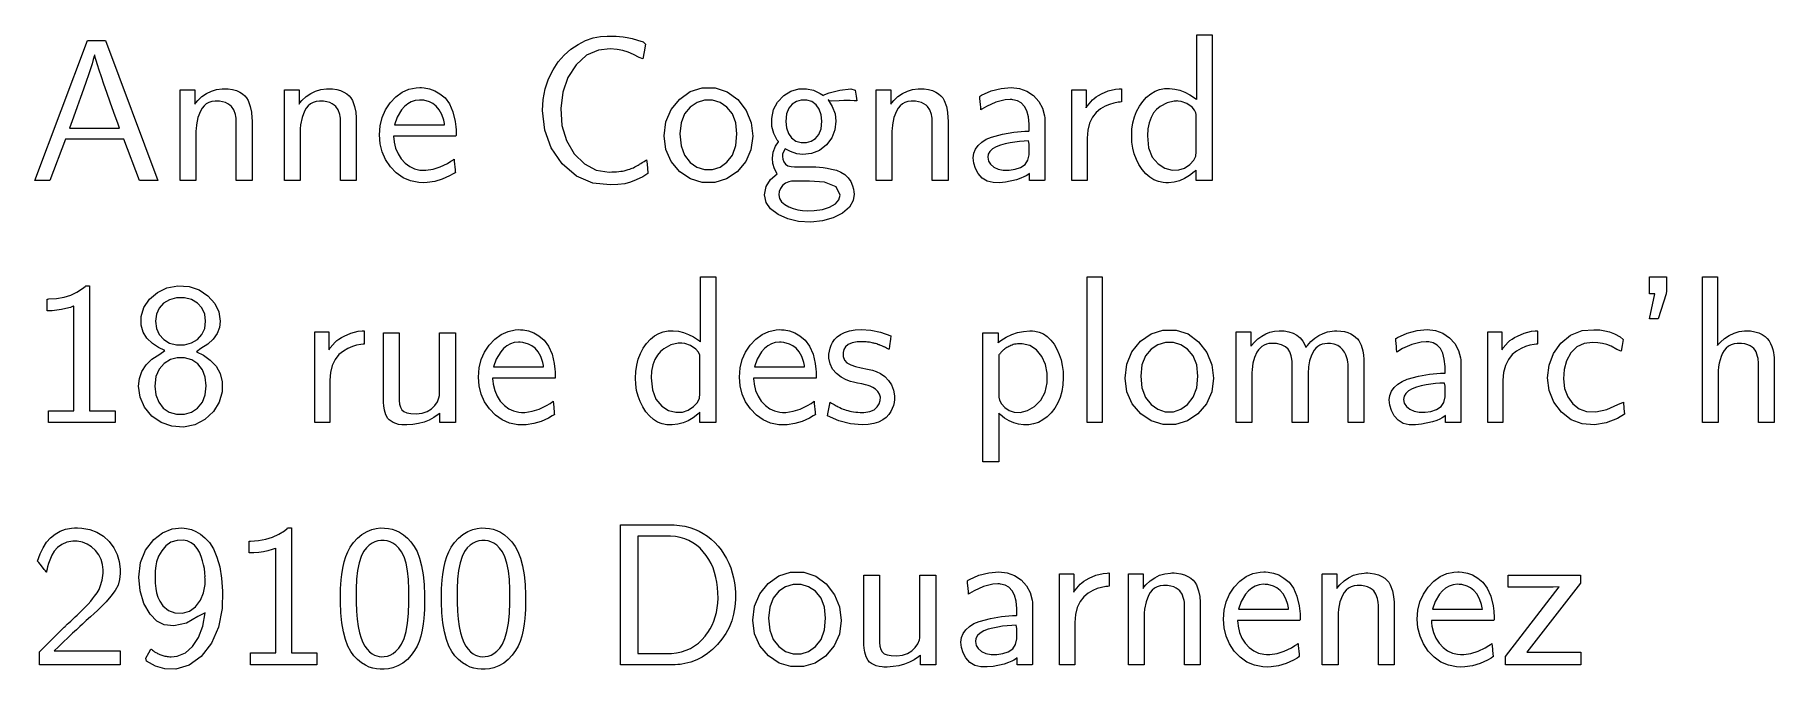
# Model space of a CAD drawing. Header units: inches. Extents: x 4.6 to 89.8, y 4.7 to 35.8.
import ezdxf

# ---------------------------------------------------------------- set-up
doc = ezdxf.new("R2010")
doc.units = ezdxf.units.IN
doc.header["$MEASUREMENT"] = 0
doc.layers.add('Calque 1', color=7, linetype='Continuous')

msp = doc.modelspace()

# ---------------------------------------------------------------- linework, layer by layer
at = {"layer": 'Calque 1', "lineweight": 0}
for points in [[(58.318, 30.835), (58.333, 31.163), (58.378, 31.472), (58.454, 31.763), (58.561, 32.036), (58.698, 32.29), (58.864, 32.526), (59.05, 32.73), (59.248, 32.893), (59.459, 33.018), (59.683, 33.102), (59.919, 33.147), (60.17, 33.153), (60.424, 33.125), (60.674, 33.065), (60.92, 32.973), (61.162, 32.849), (61.399, 32.692), (61.458, 32.648), (61.487, 32.625), (61.502, 32.614), (61.506, 32.611), (61.506, 32.634), (61.506, 32.689), (61.506, 32.772), (61.506, 32.881), (61.506, 33.012), (61.506, 33.163), (61.506, 33.33), (61.506, 33.511), (61.506, 33.901), (61.506, 34.71), (61.506, 35.08), (61.506, 35.246), (61.506, 35.395), (61.506, 35.524), (61.506, 35.631), (61.506, 35.712), (61.506, 35.764), (61.506, 35.784), (61.509, 35.784), (61.538, 35.784), (61.591, 35.784), (61.663, 35.784), (61.842, 35.784), (62.03, 35.784), (62.112, 35.784), (62.18, 35.784), (62.227, 35.784), (62.248, 35.784), (62.249, 35.783), (62.249, 35.768), (62.249, 35.735), (62.249, 35.683), (62.249, 35.615), (62.249, 35.53), (62.249, 35.43), (62.249, 35.316), (62.249, 35.188), (62.249, 35.047), (62.249, 34.731), (62.249, 34.375), (62.249, 33.984), (62.249, 33.566), (62.249, 33.128), (62.249, 32.217), (62.249, 31.307), (62.249, 30.868), (62.249, 30.451), (62.249, 30.06), (62.249, 29.703), (62.249, 29.387), (62.249, 29.246), (62.249, 29.119), (62.249, 29.004), (62.249, 28.904), (62.249, 28.82), (62.249, 28.751), (62.249, 28.7), (62.249, 28.666), (62.249, 28.651), (62.248, 28.651), (62.226, 28.651), (62.177, 28.651), (62.107, 28.651), (62.021, 28.651), (61.827, 28.651), (61.64, 28.651), (61.565, 28.651), (61.51, 28.651), (61.48, 28.651), (61.477, 28.654), (61.477, 28.675), (61.477, 28.713), (61.477, 28.824), (61.477, 28.954), (61.477, 29.073), (61.477, 29.118), (61.477, 29.149), (61.477, 29.162), (61.473, 29.158), (61.459, 29.145), (61.432, 29.119), (61.376, 29.068), (61.146, 28.89), (60.905, 28.748), (60.654, 28.642), (60.392, 28.574), (60.12, 28.542), (59.984, 28.54), (59.861, 28.548), (59.625, 28.594), (59.404, 28.681), (59.198, 28.809), (59.007, 28.978), (58.831, 29.187), (58.674, 29.428), (58.546, 29.682), (58.446, 29.95), (58.375, 30.232), (58.332, 30.527), (58.318, 30.835)], [(29.49, 32.08), (29.523, 32.621), (29.622, 33.136), (29.786, 33.625), (30.002, 34.07), (30.258, 34.459), (30.554, 34.79), (30.877, 35.072), (31.223, 35.309), (31.589, 35.499), (31.959, 35.633), (32.325, 35.706), (32.658, 35.721), (32.891, 35.718), (33.086, 35.712), (33.247, 35.702), (33.427, 35.681), (33.637, 35.645), (33.878, 35.596), (34.134, 35.527), (34.405, 35.438), (34.527, 35.32), (34.461, 34.955), (34.398, 34.612), (34.214, 34.67), (33.934, 34.817), (33.676, 34.931), (33.425, 35.013), (33.135, 35.066), (32.804, 35.088), (32.231, 35.033), (31.647, 34.779), (31.137, 34.319), (30.728, 33.693), (30.474, 32.978), (30.378, 32.174), (30.44, 31.348), (30.66, 30.61), (31.038, 29.963), (31.537, 29.459), (32.113, 29.16), (32.745, 29.065), (32.871, 29.067), (32.993, 29.072), (33.11, 29.081), (33.218, 29.091), (33.315, 29.101), (33.4, 29.111), (33.484, 29.126), (33.575, 29.151), (33.67, 29.183), (33.754, 29.212), (33.822, 29.233), (33.874, 29.249), (33.934, 29.274), (34.009, 29.313), (34.095, 29.364), (34.165, 29.405), (34.211, 29.433), (34.24, 29.45), (34.29, 29.48), (34.367, 29.528), (34.462, 29.588), (34.534, 29.634), (34.579, 29.662), (34.595, 29.586), (34.622, 29.265), (34.644, 28.998), (34.397, 28.837), (34.074, 28.677), (33.786, 28.565), (33.507, 28.495), (33.176, 28.451), (32.792, 28.434), (31.95, 28.526), (31.142, 28.869), (30.45, 29.467), (29.917, 30.248), (29.597, 31.119)], [(6.343, 31.216), (6.404, 31.216), (6.569, 31.216), (6.815, 31.216), (7.117, 31.216), (7.794, 31.216), (8.121, 31.216), (8.407, 31.216), (8.628, 31.216), (8.761, 31.216), (8.787, 31.216), (8.789, 31.216), (8.771, 31.267), (8.717, 31.416), (8.514, 31.98), (8.331, 32.493), (8.168, 32.956), (8.024, 33.369), (7.9, 33.732), (7.795, 34.044), (7.71, 34.306), (7.645, 34.517), (7.599, 34.678), (7.573, 34.789), (7.569, 34.809), (7.564, 34.795), (7.548, 34.73), (7.504, 34.568), (7.443, 34.363), (7.365, 34.117), (7.27, 33.829), (7.158, 33.499), (7.029, 33.126), (6.883, 32.712), (6.72, 32.256), (6.54, 31.757), (6.343, 31.216)], [(21.508, 30.885), (21.54, 31.326), (21.638, 31.734), (21.802, 32.108), (22.031, 32.449), (22.314, 32.744), (22.621, 32.967), (22.951, 33.117), (23.303, 33.193), (23.487, 33.204), (23.563, 33.202), (23.699, 33.192), (23.96, 33.141), (24.212, 33.047), (24.466, 32.899), (24.716, 32.693), (24.932, 32.397), (25.105, 32.008), (25.217, 31.539), (25.249, 31.277), (25.258, 31.138), (25.26, 31.109), (25.26, 31.103), (25.26, 31.039), (25.26, 30.942), (25.26, 30.856), (25.251, 30.826), (25.19, 30.826), (25.078, 30.826), (24.92, 30.826), (24.726, 30.826), (24.257, 30.826), (23.729, 30.826), (23.2, 30.826), (22.731, 30.826), (22.537, 30.826), (22.38, 30.826), (22.267, 30.826), (22.206, 30.826), (22.197, 30.826), (22.199, 30.785), (22.205, 30.7), (22.225, 30.535), (22.298, 30.229), (22.415, 29.953), (22.575, 29.707), (22.773, 29.496), (22.991, 29.334), (23.227, 29.223), (23.48, 29.163), (23.613, 29.153), (23.776, 29.155), (24.128, 29.205), (24.48, 29.315), (24.831, 29.485), (25.007, 29.592), (25.094, 29.651), (25.138, 29.682), (25.159, 29.697), (25.162, 29.666), (25.168, 29.595), (25.209, 29.172), (25.217, 29.093), (25.221, 29.05), (25.221, 29.047), (25.204, 29.034), (25.115, 28.978), (24.937, 28.875), (24.576, 28.711), (24.209, 28.602), (23.835, 28.547), (23.644, 28.54), (23.429, 28.55), (23.026, 28.63), (22.66, 28.785), (22.331, 29.018), (22.04, 29.325), (21.807, 29.673), (21.641, 30.049), (21.541, 30.453), (21.508, 30.885)], [(50.562, 29.765), (50.589, 29.984), (50.67, 30.186), (50.805, 30.369), (50.987, 30.531), (51.203, 30.666), (51.453, 30.774), (52.004, 30.925), (52.543, 31.022), (53.081, 31.068), (53.216, 31.071), (53.283, 31.072), (53.297, 31.075), (53.297, 31.177), (53.297, 31.327), (53.297, 31.383), (53.297, 31.405), (53.263, 31.765), (53.188, 32.057), (53.069, 32.28), (52.909, 32.445), (52.722, 32.554), (52.509, 32.606), (52.452, 32.61), (52.369, 32.61), (52.133, 32.593), (51.668, 32.485), (51.211, 32.279), (50.985, 32.14), (50.94, 32.109), (50.94, 32.113), (50.938, 32.137), (50.929, 32.236), (50.917, 32.377), (50.892, 32.666), (50.885, 32.753), (50.884, 32.769), (50.918, 32.79), (50.976, 32.822), (51.447, 33.034), (51.931, 33.161), (52.427, 33.204), (52.831, 33.16), (53.192, 33.028), (53.51, 32.809), (53.773, 32.519), (53.954, 32.189), (54.052, 31.822), (54.064, 31.725), (54.068, 31.675), (54.068, 31.656), (54.068, 31.565), (54.068, 31.387), (54.068, 31.14), (54.068, 30.841), (54.068, 30.158), (54.068, 29.474), (54.068, 29.176), (54.068, 28.929), (54.068, 28.751), (54.068, 28.659), (54.036, 28.651), (53.924, 28.651), (53.764, 28.651), (53.438, 28.651), (53.339, 28.651), (53.321, 28.654), (53.321, 28.693), (53.321, 28.76), (53.321, 28.917), (53.321, 28.975), (53.321, 28.998), (53.231, 28.93), (53.155, 28.881), (53.048, 28.823), (52.888, 28.76), (52.676, 28.69), (52.144, 28.57), (51.856, 28.544), (51.542, 28.546), (51.243, 28.616), (50.998, 28.765), (50.807, 28.99), (50.671, 29.243), (50.589, 29.502), (50.562, 29.765)], [(11.755, 28.651), (11.755, 28.672), (11.755, 28.735), (11.755, 28.836), (11.755, 28.97), (11.755, 29.135), (11.755, 29.326), (11.755, 29.54), (11.755, 29.773), (11.755, 30.281), (11.755, 30.822), (11.755, 31.365), (11.755, 31.882), (11.755, 32.343), (11.755, 32.543), (11.755, 32.718), (11.755, 32.865), (11.755, 32.979), (11.755, 33.056), (11.755, 33.094), (11.764, 33.097), (11.798, 33.097), (11.922, 33.097), (12.262, 33.097), (12.402, 33.097), (12.448, 33.097), (12.472, 33.097), (12.474, 33.092), (12.474, 33.064), (12.474, 32.948), (12.474, 32.616), (12.474, 32.474), (12.474, 32.426), (12.474, 32.398), (12.474, 32.394), (12.515, 32.446), (12.612, 32.56), (12.82, 32.757), (13.043, 32.914), (13.283, 33.031), (13.538, 33.107), (13.809, 33.143), (13.879, 33.145), (13.914, 33.146), (13.93, 33.146), (13.989, 33.145), (14.103, 33.138), (14.315, 33.107), (14.504, 33.053), (14.669, 32.98), (14.807, 32.895), (14.919, 32.799), (15.007, 32.69), (15.08, 32.564), (15.188, 32.266), (15.246, 31.988), (15.267, 31.721), (15.271, 31.567), (15.271, 31.492), (15.271, 31.462), (15.271, 31.408), (15.271, 31.331), (15.271, 31.234), (15.271, 30.987), (15.271, 30.688), (15.271, 30.007), (15.271, 29.662), (15.271, 29.339), (15.271, 29.058), (15.271, 28.837), (15.271, 28.755), (15.271, 28.695), (15.271, 28.66), (15.271, 28.651), (15.254, 28.651), (15.211, 28.651), (15.068, 28.651), (14.885, 28.651), (14.702, 28.651), (14.56, 28.651), (14.517, 28.651), (14.5, 28.651), (14.5, 28.659), (14.5, 28.694), (14.5, 28.752), (14.5, 28.832), (14.5, 29.047), (14.5, 29.32), (14.5, 29.634), (14.5, 29.969), (14.5, 30.632), (14.5, 30.922), (14.5, 31.162), (14.5, 31.256), (14.5, 31.331), (14.5, 31.384), (14.5, 31.412), (14.499, 31.463), (14.498, 31.559), (14.493, 31.71), (14.48, 31.791), (14.458, 31.889), (14.382, 32.111), (14.271, 32.277), (14.193, 32.344), (14.093, 32.405), (13.972, 32.462), (13.832, 32.503), (13.673, 32.527), (13.586, 32.532), (13.541, 32.533), (13.465, 32.531), (13.307, 32.51), (13.163, 32.466), (13.035, 32.397), (12.923, 32.304), (12.825, 32.188), (12.744, 32.049), (12.62, 31.732), (12.548, 31.375), (12.531, 31.182), (12.527, 31.081), (12.527, 31.03), (12.527, 31.011), (12.527, 30.982), (12.527, 30.933), (12.527, 30.782), (12.527, 30.572), (12.527, 30.32), (12.527, 29.751), (12.527, 29.465), (12.527, 29.2), (12.527, 28.97), (12.527, 28.792), (12.527, 28.727), (12.527, 28.68), (12.527, 28.655), (12.526, 28.651), (12.506, 28.651), (12.461, 28.651), (12.316, 28.651), (11.95, 28.651), (11.811, 28.651), (11.77, 28.651), (11.755, 28.651)], [(16.858, 28.651), (16.858, 28.672), (16.858, 28.735), (16.858, 28.836), (16.858, 28.97), (16.858, 29.135), (16.858, 29.326), (16.858, 29.54), (16.858, 29.773), (16.858, 30.281), (16.858, 30.822), (16.858, 31.365), (16.858, 31.882), (16.858, 32.343), (16.858, 32.543), (16.858, 32.718), (16.858, 32.865), (16.858, 32.979), (16.858, 33.056), (16.858, 33.094), (16.867, 33.097), (16.901, 33.097), (17.025, 33.097), (17.365, 33.097), (17.505, 33.097), (17.551, 33.097), (17.575, 33.097), (17.577, 33.092), (17.577, 33.064), (17.577, 32.948), (17.577, 32.616), (17.577, 32.474), (17.577, 32.426), (17.577, 32.398), (17.577, 32.394), (17.617, 32.446), (17.715, 32.56), (17.923, 32.757), (18.146, 32.914), (18.385, 33.031), (18.641, 33.107), (18.911, 33.143), (18.982, 33.145), (19.017, 33.146), (19.033, 33.146), (19.092, 33.145), (19.206, 33.138), (19.417, 33.107), (19.606, 33.053), (19.772, 32.98), (19.91, 32.895), (20.022, 32.799), (20.11, 32.69), (20.183, 32.564), (20.291, 32.266), (20.349, 31.988), (20.37, 31.721), (20.374, 31.567), (20.374, 31.492), (20.374, 31.462), (20.374, 31.408), (20.374, 31.331), (20.374, 31.234), (20.374, 30.987), (20.374, 30.688), (20.374, 30.007), (20.374, 29.662), (20.374, 29.339), (20.374, 29.058), (20.374, 28.837), (20.374, 28.755), (20.374, 28.695), (20.374, 28.66), (20.374, 28.651), (20.357, 28.651), (20.314, 28.651), (20.171, 28.651), (19.988, 28.651), (19.805, 28.651), (19.663, 28.651), (19.62, 28.651), (19.603, 28.651), (19.602, 28.659), (19.602, 28.694), (19.602, 28.752), (19.602, 28.832), (19.602, 29.047), (19.602, 29.32), (19.602, 29.634), (19.602, 29.969), (19.602, 30.632), (19.602, 30.922), (19.602, 31.162), (19.602, 31.256), (19.602, 31.331), (19.602, 31.384), (19.602, 31.412), (19.602, 31.463), (19.601, 31.559), (19.596, 31.71), (19.583, 31.791), (19.561, 31.889), (19.485, 32.111), (19.374, 32.277), (19.296, 32.344), (19.196, 32.405), (19.075, 32.462), (18.935, 32.503), (18.775, 32.527), (18.689, 32.532), (18.644, 32.533), (18.568, 32.531), (18.409, 32.51), (18.266, 32.466), (18.138, 32.397), (18.025, 32.304), (17.928, 32.188), (17.847, 32.049), (17.723, 31.732), (17.651, 31.375), (17.634, 31.182), (17.63, 31.081), (17.63, 31.03), (17.63, 31.011), (17.63, 30.982), (17.63, 30.933), (17.63, 30.782), (17.63, 30.572), (17.63, 30.32), (17.63, 29.751), (17.63, 29.465), (17.63, 29.2), (17.63, 28.97), (17.63, 28.792), (17.63, 28.727), (17.63, 28.68), (17.63, 28.655), (17.629, 28.651), (17.609, 28.651), (17.564, 28.651), (17.419, 28.651), (17.053, 28.651), (16.914, 28.651), (16.873, 28.651), (16.858, 28.651)], [(22.245, 31.376), (22.267, 31.376), (22.327, 31.376), (22.546, 31.376), (22.864, 31.376), (23.242, 31.376), (24.026, 31.376), (24.355, 31.376), (24.59, 31.376), (24.661, 31.376), (24.694, 31.376), (24.684, 31.446), (24.65, 31.603), (24.555, 31.884), (24.424, 32.118), (24.275, 32.296), (24.112, 32.416), (23.953, 32.496), (23.679, 32.576), (23.552, 32.59), (23.468, 32.591), (23.259, 32.567), (23.067, 32.507), (22.892, 32.41), (22.733, 32.277), (22.591, 32.112), (22.374, 31.756), (22.245, 31.376)], [(35.442, 30.833), (35.526, 31.518), (35.78, 32.121), (36.199, 32.637), (36.713, 33), (37.293, 33.181), (37.934, 33.18), (38.527, 32.99), (39.038, 32.611), (39.445, 32.078), (39.691, 31.481), (39.773, 30.823), (39.687, 30.155), (39.43, 29.573), (39.004, 29.079), (38.489, 28.734), (37.916, 28.561), (37.299, 28.561), (36.725, 28.735), (36.21, 29.083), (35.785, 29.58), (35.527, 30.164)], [(36.213, 30.929), (36.269, 30.353), (36.435, 29.89), (36.71, 29.539), (37.042, 29.304), (37.41, 29.186), (37.804, 29.186), (38.172, 29.305), (38.504, 29.543), (38.779, 29.896), (38.946, 30.358), (39.001, 30.929), (38.946, 31.479), (38.779, 31.918), (38.504, 32.248), (38.172, 32.467), (37.804, 32.577), (37.413, 32.577), (37.048, 32.467), (36.716, 32.248), (36.438, 31.918), (36.269, 31.479)], [(40.356, 27.944), (40.429, 28.354), (40.647, 28.699), (40.973, 28.98), (40.837, 29.227), (40.759, 29.482), (40.738, 29.749), (40.78, 30.045), (40.89, 30.328), (41.027, 30.546), (41.027, 30.55), (41.027, 30.554), (40.972, 30.632), (40.806, 30.946), (40.716, 31.291), (40.704, 31.692), (40.793, 32.12), (40.99, 32.492), (41.289, 32.804), (41.639, 33.019), (42.025, 33.13), (42.409, 33.138), (42.749, 33.065), (43.079, 32.917), (43.234, 32.819), (43.226, 32.828), (43.218, 32.836), (43.51, 32.946), (44.031, 33.078), (44.573, 33.14), (44.783, 33.071), (44.832, 32.787), (44.873, 32.555), (44.734, 32.55), (44.535, 32.562), (44.337, 32.567), (44.229, 32.564), (44.009, 32.553), (43.63, 32.532), (43.536, 32.543), (43.491, 32.581), (43.463, 32.605), (43.663, 32.279), (43.801, 31.917), (43.848, 31.554), (43.798, 31.133), (43.642, 30.746), (43.38, 30.397), (43.04, 30.124), (42.65, 29.965), (42.225, 29.919), (41.931, 29.961), (41.628, 30.073), (41.353, 30.197), (41.275, 30.058), (41.233, 29.935), (41.225, 29.82), (41.246, 29.69), (41.294, 29.568), (41.371, 29.455), (41.489, 29.373), (41.654, 29.329), (41.816, 29.321), (42.121, 29.321), (42.466, 29.321), (42.641, 29.32), (42.856, 29.315), (43.045, 29.304), (43.217, 29.287), (43.409, 29.257), (43.63, 29.213), (43.87, 29.152), (44.088, 29.062), (44.278, 28.939), (44.438, 28.786), (44.566, 28.603), (44.66, 28.391), (44.703, 28.227), (44.724, 28.102), (44.735, 27.985), (44.694, 27.679), (44.508, 27.343), (44.172, 27.051), (43.715, 26.817), (43.195, 26.672), (42.613, 26.616), (42.018, 26.649), (41.486, 26.771), (41.018, 26.982), (40.651, 27.262), (40.43, 27.582)], [(41.388, 31.542), (41.421, 31.221), (41.517, 30.951), (41.678, 30.733), (41.887, 30.582), (42.139, 30.507), (42.401, 30.506), (42.629, 30.57), (42.839, 30.699), (43.016, 30.897), (43.123, 31.181), (43.159, 31.552), (43.127, 31.872), (43.031, 32.143), (42.872, 32.361), (42.664, 32.511), (42.413, 32.586), (42.151, 32.588), (41.922, 32.524), (41.711, 32.395), (41.533, 32.196), (41.425, 31.912)], [(45.816, 28.651), (45.816, 28.672), (45.816, 28.735), (45.816, 28.836), (45.816, 28.97), (45.816, 29.135), (45.816, 29.326), (45.816, 29.54), (45.816, 29.773), (45.816, 30.281), (45.816, 30.822), (45.816, 31.365), (45.816, 31.882), (45.816, 32.343), (45.816, 32.543), (45.816, 32.718), (45.816, 32.865), (45.816, 32.979), (45.816, 33.056), (45.816, 33.094), (45.825, 33.097), (45.859, 33.097), (45.983, 33.097), (46.323, 33.097), (46.463, 33.097), (46.509, 33.097), (46.533, 33.097), (46.535, 33.092), (46.535, 33.064), (46.535, 32.948), (46.535, 32.616), (46.535, 32.474), (46.535, 32.426), (46.535, 32.398), (46.535, 32.394), (46.575, 32.446), (46.673, 32.56), (46.881, 32.757), (47.104, 32.914), (47.344, 33.031), (47.599, 33.107), (47.87, 33.143), (47.94, 33.145), (47.975, 33.146), (47.991, 33.146), (48.05, 33.145), (48.164, 33.138), (48.376, 33.107), (48.565, 33.053), (48.73, 32.98), (48.868, 32.895), (48.98, 32.799), (49.068, 32.69), (49.141, 32.564), (49.249, 32.266), (49.307, 31.988), (49.328, 31.721), (49.332, 31.567), (49.332, 31.492), (49.332, 31.462), (49.332, 31.408), (49.332, 31.331), (49.332, 31.234), (49.332, 30.987), (49.332, 30.688), (49.332, 30.007), (49.332, 29.662), (49.332, 29.339), (49.332, 29.058), (49.332, 28.837), (49.332, 28.755), (49.332, 28.695), (49.332, 28.66), (49.332, 28.651), (49.315, 28.651), (49.272, 28.651), (49.129, 28.651), (48.946, 28.651), (48.763, 28.651), (48.621, 28.651), (48.578, 28.651), (48.561, 28.651), (48.56, 28.659), (48.56, 28.694), (48.56, 28.752), (48.56, 28.832), (48.56, 29.047), (48.56, 29.32), (48.56, 29.634), (48.56, 29.969), (48.56, 30.632), (48.56, 30.922), (48.56, 31.162), (48.56, 31.256), (48.56, 31.331), (48.56, 31.384), (48.56, 31.412), (48.56, 31.463), (48.559, 31.559), (48.554, 31.71), (48.541, 31.791), (48.519, 31.889), (48.443, 32.111), (48.332, 32.277), (48.254, 32.344), (48.154, 32.405), (48.033, 32.462), (47.893, 32.503), (47.733, 32.527), (47.647, 32.532), (47.602, 32.533), (47.526, 32.531), (47.368, 32.51), (47.224, 32.466), (47.096, 32.397), (46.984, 32.304), (46.886, 32.188), (46.805, 32.049), (46.681, 31.732), (46.609, 31.375), (46.592, 31.182), (46.588, 31.081), (46.588, 31.03), (46.588, 31.011), (46.588, 30.982), (46.588, 30.933), (46.588, 30.782), (46.588, 30.572), (46.588, 30.32), (46.588, 29.751), (46.588, 29.465), (46.588, 29.2), (46.588, 28.97), (46.588, 28.792), (46.588, 28.727), (46.588, 28.68), (46.588, 28.655), (46.587, 28.651), (46.567, 28.651), (46.522, 28.651), (46.377, 28.651), (46.011, 28.651), (45.872, 28.651), (45.831, 28.651), (45.816, 28.651)], [(55.395, 28.651), (55.395, 28.684), (55.395, 28.779), (55.395, 28.929), (55.395, 29.126), (55.395, 29.365), (55.395, 29.637), (55.395, 29.937), (55.395, 30.256), (55.395, 31.592), (55.395, 31.906), (55.395, 32.198), (55.395, 32.46), (55.395, 32.687), (55.395, 32.871), (55.395, 33.005), (55.395, 33.081), (55.395, 33.097), (55.421, 33.097), (55.479, 33.097), (55.66, 33.097), (55.866, 33.097), (55.958, 33.097), (56.03, 33.097), (56.075, 33.097), (56.085, 33.095), (56.085, 33.055), (56.085, 32.975), (56.085, 32.738), (56.085, 32.474), (56.085, 32.36), (56.085, 32.272), (56.085, 32.222), (56.085, 32.214), (56.096, 32.232), (56.148, 32.306), (56.393, 32.594), (56.476, 32.665), (56.579, 32.739), (56.701, 32.814), (56.842, 32.892), (57.17, 33.036), (57.525, 33.122), (57.713, 33.141), (57.809, 33.146), (57.816, 33.13), (57.816, 33.081), (57.816, 33.008), (57.816, 32.82), (57.816, 32.633), (57.816, 32.559), (57.816, 32.511), (57.812, 32.494), (57.76, 32.492), (57.656, 32.481), (57.447, 32.442), (57.238, 32.378), (57.021, 32.282), (56.797, 32.155), (56.581, 31.983), (56.4, 31.747), (56.256, 31.45), (56.166, 31.107), (56.133, 30.722), (56.133, 30.689), (56.133, 30.662), (56.133, 30.609), (56.133, 30.531), (56.133, 30.317), (56.133, 30.045), (56.133, 29.434), (56.133, 29.144), (56.133, 28.901), (56.133, 28.804), (56.133, 28.728), (56.133, 28.676), (56.133, 28.652), (56.117, 28.651), (56.065, 28.651), (55.983, 28.651), (55.883, 28.651), (55.661, 28.651), (55.474, 28.651), (55.416, 28.651), (55.395, 28.651)], [(59.089, 30.845), (59.148, 30.253), (59.322, 29.793), (59.608, 29.464), (59.94, 29.254), (60.298, 29.159), (60.624, 29.17), (60.903, 29.262), (61.157, 29.434), (61.352, 29.642), (61.457, 29.843), (61.477, 30.053), (61.477, 30.204), (61.477, 30.411), (61.477, 30.917), (61.477, 31.424), (61.477, 31.631), (61.477, 31.781), (61.477, 31.857), (61.476, 31.886), (61.464, 31.957), (61.396, 32.1), (61.27, 32.244), (61.018, 32.424), (60.739, 32.522), (60.589, 32.541), (60.538, 32.543), (60.537, 32.543), (60.529, 32.543), (60.52, 32.543), (60.49, 32.542), (60.401, 32.537), (60.052, 32.454), (59.708, 32.267), (59.54, 32.133), (59.39, 31.957), (59.265, 31.737), (59.168, 31.473), (59.109, 31.176), (59.089, 30.845)], [(51.271, 29.787), (51.305, 29.604), (51.406, 29.443), (51.575, 29.306), (51.788, 29.209), (52.036, 29.159), (52.324, 29.157), (52.609, 29.201), (52.873, 29.293), (53.1, 29.436), (53.242, 29.643), (53.296, 29.915), (53.297, 30.103), (53.297, 30.431), (53.272, 30.585), (53.051, 30.578), (52.827, 30.562), (52.599, 30.535), (52.367, 30.498), (52.13, 30.449), (51.894, 30.388), (51.687, 30.306), (51.513, 30.202), (51.379, 30.078), (51.298, 29.94)], [(41.046, 27.944), (41.08, 27.769), (41.18, 27.613), (41.347, 27.475), (41.545, 27.362), (41.759, 27.278), (41.987, 27.22), (42.214, 27.184), (42.436, 27.167), (42.784, 27.175), (43.182, 27.235), (43.534, 27.35), (43.818, 27.512), (43.989, 27.707), (44.046, 27.935), (43.856, 28.338), (43.287, 28.565), (42.549, 28.622), (42.31, 28.622), (42.003, 28.622), (41.913, 28.621), (41.79, 28.617), (41.667, 28.612), (41.538, 28.592), (41.372, 28.523), (41.234, 28.411), (41.13, 28.265), (41.067, 28.11)], [(34.033, 18.982), (34.048, 19.309), (34.094, 19.619), (34.17, 19.91), (34.276, 20.182), (34.413, 20.437), (34.58, 20.673), (34.765, 20.876), (34.964, 21.04), (35.175, 21.164), (35.398, 21.249), (35.635, 21.294), (35.885, 21.3), (36.14, 21.272), (36.39, 21.212), (36.636, 21.12), (36.877, 20.995), (37.115, 20.839), (37.173, 20.794), (37.203, 20.772), (37.217, 20.76), (37.221, 20.757), (37.221, 20.781), (37.221, 20.835), (37.221, 20.919), (37.221, 21.027), (37.221, 21.159), (37.221, 21.31), (37.221, 21.477), (37.221, 21.658), (37.221, 22.048), (37.221, 22.856), (37.221, 23.226), (37.221, 23.392), (37.221, 23.541), (37.221, 23.671), (37.221, 23.777), (37.221, 23.858), (37.221, 23.91), (37.221, 23.93), (37.225, 23.93), (37.253, 23.93), (37.306, 23.93), (37.379, 23.93), (37.558, 23.93), (37.745, 23.93), (37.828, 23.93), (37.896, 23.93), (37.943, 23.93), (37.964, 23.93), (37.964, 23.93), (37.964, 23.915), (37.964, 23.881), (37.964, 23.83), (37.964, 23.761), (37.964, 23.677), (37.964, 23.577), (37.964, 23.462), (37.964, 23.334), (37.964, 23.194), (37.964, 22.878), (37.964, 22.521), (37.964, 22.13), (37.964, 21.712), (37.964, 21.274), (37.964, 20.364), (37.964, 19.453), (37.964, 19.015), (37.964, 18.597), (37.964, 18.206), (37.964, 17.85), (37.964, 17.534), (37.964, 17.393), (37.964, 17.265), (37.964, 17.151), (37.964, 17.051), (37.964, 16.966), (37.964, 16.898), (37.964, 16.846), (37.964, 16.813), (37.964, 16.798), (37.963, 16.797), (37.942, 16.797), (37.893, 16.797), (37.823, 16.797), (37.737, 16.797), (37.542, 16.797), (37.356, 16.797), (37.281, 16.797), (37.226, 16.797), (37.196, 16.797), (37.192, 16.8), (37.192, 16.822), (37.192, 16.86), (37.192, 16.97), (37.192, 17.1), (37.192, 17.219), (37.192, 17.265), (37.192, 17.296), (37.192, 17.308), (37.189, 17.305), (37.175, 17.291), (37.147, 17.265), (37.091, 17.215), (36.861, 17.036), (36.62, 16.894), (36.369, 16.789), (36.108, 16.72), (35.836, 16.688), (35.7, 16.686), (35.576, 16.694), (35.341, 16.741), (35.12, 16.828), (34.914, 16.955), (34.723, 17.124), (34.547, 17.333), (34.39, 17.574), (34.261, 17.829), (34.162, 18.097), (34.09, 18.379), (34.047, 18.674), (34.033, 18.982)], [(86.244, 16.797), (86.244, 16.806), (86.244, 16.832), (86.244, 16.875), (86.244, 16.933), (86.244, 17.007), (86.244, 17.094), (86.244, 17.196), (86.244, 17.31), (86.244, 17.574), (86.244, 17.88), (86.244, 18.223), (86.244, 18.597), (86.244, 18.995), (86.244, 19.413), (86.244, 20.28), (86.244, 21.152), (86.244, 21.575), (86.244, 21.981), (86.244, 22.365), (86.244, 22.72), (86.244, 23.041), (86.244, 23.322), (86.244, 23.446), (86.244, 23.557), (86.244, 23.655), (86.244, 23.74), (86.244, 23.81), (86.244, 23.864), (86.244, 23.903), (86.244, 23.925), (86.253, 23.93), (86.288, 23.93), (86.343, 23.93), (86.415, 23.93), (86.764, 23.93), (86.843, 23.93), (86.908, 23.93), (86.955, 23.93), (86.979, 23.93), (86.982, 23.929), (86.982, 23.905), (86.982, 23.851), (86.982, 23.769), (86.982, 23.662), (86.982, 23.533), (86.982, 23.384), (86.982, 23.22), (86.982, 22.851), (86.982, 22.451), (86.982, 22.039), (86.982, 21.639), (86.982, 21.273), (86.982, 21.11), (86.982, 20.963), (86.982, 20.836), (86.982, 20.731), (86.982, 20.652), (86.982, 20.6), (86.982, 20.579), (86.987, 20.585), (86.999, 20.599), (87.024, 20.628), (87.124, 20.735), (87.334, 20.922), (87.557, 21.07), (87.792, 21.181), (88.041, 21.254), (88.302, 21.289), (88.369, 21.292), (88.403, 21.292), (88.419, 21.292), (88.48, 21.291), (88.597, 21.284), (88.813, 21.251), (89.006, 21.192), (89.174, 21.112), (89.313, 21.022), (89.423, 20.922), (89.508, 20.81), (89.579, 20.68), (89.639, 20.531), (89.686, 20.371), (89.72, 20.226), (89.741, 20.097), (89.751, 19.979), (89.757, 19.85), (89.759, 19.708), (89.76, 19.638), (89.76, 19.609), (89.76, 19.554), (89.76, 19.477), (89.76, 19.38), (89.76, 19.265), (89.76, 19.134), (89.76, 18.835), (89.76, 18.502), (89.76, 18.153), (89.76, 17.808), (89.76, 17.486), (89.76, 17.339), (89.76, 17.205), (89.76, 17.086), (89.76, 16.984), (89.76, 16.902), (89.76, 16.842), (89.76, 16.806), (89.76, 16.797), (89.742, 16.797), (89.699, 16.797), (89.636, 16.797), (89.557, 16.797), (89.374, 16.797), (89.191, 16.797), (89.112, 16.797), (89.049, 16.797), (89.006, 16.797), (88.988, 16.797), (88.988, 16.806), (88.988, 16.84), (88.988, 16.899), (88.988, 16.979), (88.988, 17.077), (88.988, 17.193), (88.988, 17.324), (88.988, 17.467), (88.988, 17.78), (88.988, 18.115), (88.988, 18.454), (88.988, 18.778), (88.988, 19.069), (88.988, 19.196), (88.988, 19.308), (88.988, 19.403), (88.988, 19.478), (88.988, 19.53), (88.988, 19.559), (88.988, 19.609), (88.987, 19.706), (88.985, 19.787), (88.981, 19.856), (88.969, 19.937), (88.946, 20.036), (88.913, 20.151), (88.871, 20.258), (88.82, 20.348), (88.76, 20.423), (88.681, 20.49), (88.581, 20.552), (88.461, 20.608), (88.32, 20.65), (88.161, 20.674), (88.074, 20.679), (88.029, 20.68), (87.996, 20.679), (87.954, 20.678), (87.795, 20.657), (87.652, 20.612), (87.524, 20.543), (87.411, 20.451), (87.314, 20.335), (87.232, 20.195), (87.164, 20.042), (87.109, 19.878), (87.066, 19.705), (87.036, 19.522), (87.02, 19.328), (87.016, 19.228), (87.015, 19.176), (87.015, 19.163), (87.015, 19.157), (87.015, 19.129), (87.015, 19.08), (87.015, 19.012), (87.015, 18.928), (87.015, 18.83), (87.015, 18.719), (87.015, 18.467), (87.015, 17.897), (87.015, 17.612), (87.015, 17.346), (87.015, 17.116), (87.015, 17.02), (87.015, 16.938), (87.015, 16.873), (87.015, 16.827), (87.015, 16.801), (87.015, 16.797), (86.995, 16.797), (86.95, 16.797), (86.884, 16.797), (86.804, 16.797), (86.438, 16.797), (86.361, 16.797), (86.299, 16.797), (86.258, 16.797), (86.244, 16.797)], [(5.249, 22.271), (5.249, 22.283), (5.249, 22.317), (5.249, 22.429), (5.249, 22.716), (5.249, 22.774), (5.249, 22.819), (5.249, 22.845), (5.249, 22.85), (5.249, 22.85), (5.272, 22.85), (5.322, 22.851), (5.711, 22.877), (6.071, 22.941), (6.403, 23.043), (6.705, 23.184), (6.979, 23.363), (7.105, 23.466), (7.135, 23.494), (7.138, 23.496), (7.14, 23.496), (7.164, 23.496), (7.205, 23.496), (7.294, 23.496), (7.319, 23.496), (7.323, 23.495), (7.323, 23.481), (7.323, 23.451), (7.323, 23.405), (7.323, 23.345), (7.323, 23.184), (7.323, 22.974), (7.323, 22.721), (7.323, 22.43), (7.323, 22.107), (7.323, 21.759), (7.323, 21.39), (7.323, 21.007), (7.323, 20.221), (7.323, 19.448), (7.323, 19.081), (7.323, 18.734), (7.323, 18.414), (7.323, 18.126), (7.323, 17.877), (7.323, 17.671), (7.323, 17.515), (7.323, 17.458), (7.323, 17.415), (7.323, 17.387), (7.323, 17.376), (7.328, 17.376), (7.376, 17.376), (7.466, 17.376), (7.587, 17.376), (7.889, 17.376), (8.204, 17.376), (8.343, 17.376), (8.456, 17.376), (8.536, 17.376), (8.571, 17.376), (8.572, 17.368), (8.572, 17.338), (8.572, 17.23), (8.572, 17.086), (8.572, 16.943), (8.572, 16.835), (8.572, 16.805), (8.569, 16.797), (8.539, 16.797), (8.478, 16.797), (8.387, 16.797), (8.271, 16.797), (8.133, 16.797), (7.975, 16.797), (7.613, 16.797), (7.21, 16.797), (6.791, 16.797), (6.382, 16.797), (6.007, 16.797), (5.839, 16.797), (5.69, 16.797), (5.561, 16.797), (5.456, 16.797), (5.378, 16.797), (5.331, 16.797), (5.316, 16.797), (5.316, 16.801), (5.316, 16.825), (5.316, 16.868), (5.316, 16.993), (5.316, 17.14), (5.316, 17.275), (5.316, 17.326), (5.316, 17.361), (5.316, 17.376), (5.338, 17.376), (5.405, 17.376), (5.509, 17.376), (5.641, 17.376), (5.79, 17.376), (6.105, 17.376), (6.252, 17.376), (6.379, 17.376), (6.477, 17.376), (6.537, 17.376), (6.549, 17.376), (6.551, 17.384), (6.551, 17.441), (6.551, 17.546), (6.551, 17.696), (6.551, 17.886), (6.551, 18.11), (6.551, 18.364), (6.551, 18.643), (6.551, 18.942), (6.551, 19.579), (6.551, 20.238), (6.551, 20.88), (6.551, 21.182), (6.551, 21.464), (6.551, 21.723), (6.551, 21.953), (6.551, 22.149), (6.551, 22.307), (6.551, 22.421), (6.551, 22.487), (6.551, 22.5), (6.537, 22.496), (6.485, 22.477), (6.381, 22.441), (6.168, 22.38), (5.948, 22.333), (5.722, 22.298), (5.488, 22.278), (5.249, 22.271)], [(9.72, 18.577), (9.76, 18.951), (9.882, 19.3), (10.085, 19.625), (10.374, 19.911), (10.752, 20.149), (11.011, 20.324), (10.691, 20.469), (10.395, 20.67), (10.126, 20.926), (9.937, 21.229), (9.842, 21.577), (9.848, 22.001), (9.983, 22.438), (10.255, 22.834), (10.647, 23.174), (11.109, 23.393), (11.633, 23.488), (12.19, 23.456), (12.685, 23.297), (13.114, 23.012), (13.449, 22.635), (13.651, 22.22), (13.718, 21.767), (13.68, 21.454), (13.566, 21.158), (13.377, 20.88), (13.11, 20.633), (12.765, 20.426), (12.548, 20.265), (12.904, 20.096), (13.228, 19.86), (13.515, 19.557), (13.716, 19.2), (13.817, 18.791), (13.811, 18.298), (13.668, 17.794), (13.381, 17.337), (12.965, 16.946), (12.477, 16.693), (11.923, 16.584), (11.344, 16.62), (10.826, 16.8), (10.37, 17.123), (10.009, 17.554), (9.792, 18.039)], [(10.549, 21.758), (10.594, 21.404), (10.729, 21.105), (10.953, 20.863), (11.239, 20.696), (11.577, 20.613), (11.959, 20.613), (12.306, 20.698), (12.596, 20.869), (12.82, 21.115), (12.955, 21.411), (13, 21.758), (12.955, 22.111), (12.82, 22.41), (12.596, 22.652), (12.308, 22.819), (11.966, 22.902), (11.58, 22.902), (11.234, 22.817), (10.947, 22.646), (10.727, 22.4), (10.594, 22.104)], [(18.339, 16.797), (18.339, 16.83), (18.339, 16.925), (18.339, 17.075), (18.339, 17.273), (18.339, 17.511), (18.339, 17.784), (18.339, 18.083), (18.339, 18.402), (18.339, 19.738), (18.339, 20.052), (18.339, 20.344), (18.339, 20.607), (18.339, 20.834), (18.339, 21.017), (18.339, 21.151), (18.339, 21.228), (18.339, 21.244), (18.365, 21.244), (18.423, 21.244), (18.603, 21.244), (18.81, 21.244), (18.902, 21.244), (18.974, 21.244), (19.019, 21.244), (19.028, 21.241), (19.028, 21.201), (19.028, 21.121), (19.028, 20.885), (19.028, 20.621), (19.028, 20.506), (19.028, 20.419), (19.028, 20.368), (19.028, 20.361), (19.04, 20.378), (19.092, 20.453), (19.337, 20.74), (19.42, 20.812), (19.523, 20.885), (19.645, 20.961), (19.786, 21.038), (20.113, 21.182), (20.469, 21.268), (20.656, 21.288), (20.752, 21.292), (20.76, 21.276), (20.76, 21.227), (20.76, 21.154), (20.76, 20.967), (20.76, 20.779), (20.76, 20.706), (20.76, 20.657), (20.756, 20.641), (20.704, 20.638), (20.6, 20.628), (20.391, 20.588), (20.181, 20.524), (19.965, 20.429), (19.741, 20.301), (19.525, 20.129), (19.344, 19.894), (19.2, 19.596), (19.11, 19.253), (19.077, 18.869), (19.077, 18.835), (19.077, 18.809), (19.077, 18.755), (19.077, 18.677), (19.077, 18.463), (19.077, 18.192), (19.077, 17.58), (19.077, 17.291), (19.077, 17.047), (19.077, 16.95), (19.077, 16.874), (19.077, 16.823), (19.077, 16.798), (19.061, 16.797), (19.009, 16.797), (18.927, 16.797), (18.827, 16.797), (18.605, 16.797), (18.418, 16.797), (18.36, 16.797), (18.339, 16.797)], [(26.355, 19.031), (26.387, 19.473), (26.486, 19.881), (26.649, 20.255), (26.878, 20.595), (27.161, 20.891), (27.468, 21.114), (27.798, 21.264), (28.15, 21.34), (28.334, 21.35), (28.411, 21.349), (28.546, 21.339), (28.807, 21.288), (29.06, 21.193), (29.313, 21.046), (29.564, 20.84), (29.779, 20.544), (29.952, 20.154), (30.064, 19.685), (30.096, 19.423), (30.106, 19.285), (30.107, 19.256), (30.107, 19.25), (30.107, 19.185), (30.107, 19.088), (30.107, 19.003), (30.098, 18.972), (30.037, 18.972), (29.925, 18.972), (29.768, 18.972), (29.574, 18.972), (29.104, 18.972), (28.576, 18.972), (28.047, 18.972), (27.578, 18.972), (27.384, 18.972), (27.227, 18.972), (27.114, 18.972), (27.053, 18.972), (27.045, 18.972), (27.046, 18.932), (27.052, 18.847), (27.073, 18.682), (27.146, 18.375), (27.262, 18.099), (27.422, 17.854), (27.62, 17.642), (27.839, 17.48), (28.074, 17.37), (28.327, 17.31), (28.461, 17.299), (28.623, 17.302), (28.976, 17.352), (29.327, 17.462), (29.679, 17.631), (29.854, 17.738), (29.942, 17.798), (29.985, 17.829), (30.006, 17.843), (30.009, 17.812), (30.016, 17.742), (30.056, 17.318), (30.064, 17.239), (30.068, 17.197), (30.069, 17.193), (30.051, 17.181), (29.962, 17.124), (29.784, 17.022), (29.423, 16.858), (29.056, 16.748), (28.682, 16.693), (28.491, 16.686), (28.276, 16.697), (27.873, 16.776), (27.507, 16.932), (27.178, 17.164), (26.887, 17.471), (26.654, 17.82), (26.488, 18.196), (26.388, 18.599), (26.355, 19.031)], [(39.126, 19.031), (39.159, 19.473), (39.257, 19.881), (39.421, 20.255), (39.65, 20.595), (39.933, 20.891), (40.24, 21.114), (40.569, 21.264), (40.921, 21.34), (41.106, 21.35), (41.182, 21.349), (41.317, 21.339), (41.579, 21.288), (41.831, 21.193), (42.085, 21.046), (42.335, 20.84), (42.551, 20.544), (42.724, 20.154), (42.836, 19.685), (42.868, 19.423), (42.877, 19.285), (42.879, 19.256), (42.879, 19.25), (42.879, 19.185), (42.879, 19.088), (42.879, 19.003), (42.87, 18.972), (42.809, 18.972), (42.696, 18.972), (42.539, 18.972), (42.345, 18.972), (41.876, 18.972), (41.347, 18.972), (40.819, 18.972), (40.35, 18.972), (40.156, 18.972), (39.999, 18.972), (39.886, 18.972), (39.825, 18.972), (39.816, 18.972), (39.818, 18.932), (39.824, 18.847), (39.844, 18.682), (39.917, 18.375), (40.034, 18.099), (40.193, 17.854), (40.392, 17.642), (40.61, 17.48), (40.846, 17.37), (41.099, 17.31), (41.232, 17.299), (41.395, 17.302), (41.747, 17.352), (42.099, 17.462), (42.45, 17.631), (42.626, 17.738), (42.713, 17.798), (42.757, 17.829), (42.778, 17.843), (42.781, 17.812), (42.787, 17.742), (42.828, 17.318), (42.836, 17.239), (42.84, 17.197), (42.84, 17.193), (42.823, 17.181), (42.734, 17.124), (42.556, 17.022), (42.195, 16.858), (41.828, 16.748), (41.454, 16.693), (41.263, 16.686), (41.048, 16.697), (40.645, 16.776), (40.279, 16.932), (39.95, 17.164), (39.658, 17.471), (39.426, 17.82), (39.259, 18.196), (39.16, 18.599), (39.126, 19.031)], [(43.438, 17.128), (43.47, 17.306), (43.529, 17.632), (43.559, 17.796), (43.582, 17.783), (43.626, 17.757), (43.69, 17.718), (43.756, 17.679), (43.81, 17.648), (43.852, 17.625), (43.899, 17.6), (43.962, 17.569), (44.039, 17.531), (44.12, 17.494), (44.195, 17.463), (44.267, 17.438), (44.342, 17.415), (44.426, 17.39), (44.517, 17.364), (44.612, 17.342), (44.712, 17.325), (44.816, 17.312), (44.922, 17.304), (45.03, 17.299), (45.217, 17.302), (45.496, 17.343), (45.711, 17.433), (45.864, 17.568), (45.965, 17.72), (46.016, 17.883), (46.019, 18.05), (45.98, 18.199), (45.9, 18.329), (45.783, 18.439), (45.658, 18.526), (45.528, 18.589), (45.423, 18.622), (45.299, 18.651), (45.118, 18.69), (44.897, 18.736), (44.71, 18.778), (44.564, 18.815), (44.352, 18.892), (44.104, 19.027), (43.878, 19.204), (43.684, 19.422), (43.558, 19.674), (43.504, 19.961), (43.505, 20.156), (43.524, 20.303), (43.558, 20.444), (43.61, 20.583), (43.683, 20.723), (43.779, 20.865), (43.903, 21.002), (44.066, 21.119), (44.269, 21.215), (44.509, 21.288), (44.78, 21.333), (45.081, 21.35), (45.547, 21.321), (46.033, 21.223), (46.524, 21.055), (46.521, 20.885), (46.47, 20.564), (46.442, 20.389), (46.425, 20.4), (46.387, 20.419), (46.327, 20.446), (46.269, 20.473), (46.231, 20.491), (46.213, 20.501), (46.192, 20.512), (46.154, 20.529), (46.098, 20.552), (46.043, 20.575), (46.001, 20.591), (45.972, 20.601), (45.94, 20.613), (45.896, 20.629), (45.841, 20.651), (45.788, 20.669), (45.744, 20.68), (45.707, 20.685), (45.665, 20.692), (45.613, 20.703), (45.551, 20.718), (45.492, 20.731), (45.437, 20.739), (45.386, 20.743), (45.332, 20.747), (45.271, 20.75), (45.205, 20.753), (45.136, 20.755), (45.063, 20.757), (44.889, 20.752), (44.639, 20.712), (44.451, 20.63), (44.321, 20.509), (44.236, 20.373), (44.195, 20.224), (44.2, 20.037), (44.263, 19.859), (44.386, 19.724), (44.568, 19.626), (44.799, 19.545), (45.078, 19.477), (45.383, 19.42), (45.632, 19.362), (45.816, 19.301), (46.02, 19.2), (46.231, 19.049), (46.418, 18.862), (46.572, 18.641), (46.67, 18.391), (46.712, 18.111), (46.709, 17.926), (46.689, 17.776), (46.654, 17.629), (46.601, 17.483), (46.527, 17.336), (46.43, 17.19), (46.305, 17.051), (46.14, 16.931), (45.934, 16.829), (45.693, 16.75), (45.423, 16.703), (45.123, 16.686), (44.557, 16.734), (43.991, 16.881)], [(51.04, 14.873), (51.04, 14.881), (51.04, 14.907), (51.04, 14.948), (51.04, 15.005), (51.04, 15.076), (51.04, 15.16), (51.04, 15.368), (51.04, 15.622), (51.04, 15.916), (51.04, 16.244), (51.04, 16.599), (51.04, 16.976), (51.04, 17.37), (51.04, 18.18), (51.04, 18.981), (51.04, 19.363), (51.04, 19.725), (51.04, 20.061), (51.04, 20.365), (51.04, 20.63), (51.04, 20.851), (51.04, 20.943), (51.04, 21.022), (51.04, 21.086), (51.04, 21.136), (51.04, 21.17), (51.04, 21.188), (51.042, 21.191), (51.068, 21.191), (51.119, 21.191), (51.189, 21.191), (51.273, 21.191), (51.46, 21.191), (51.635, 21.191), (51.704, 21.191), (51.753, 21.191), (51.776, 21.191), (51.778, 21.185), (51.778, 21.162), (51.778, 21.124), (51.778, 21.017), (51.778, 20.894), (51.778, 20.784), (51.778, 20.743), (51.778, 20.717), (51.778, 20.71), (51.778, 20.709), (51.778, 20.709), (51.789, 20.718), (51.915, 20.813), (52.175, 20.977), (52.448, 21.107), (52.731, 21.203), (53.026, 21.264), (53.332, 21.291), (53.41, 21.292), (53.47, 21.291), (53.583, 21.282), (53.798, 21.232), (53.999, 21.142), (54.186, 21.013), (54.359, 20.843), (54.518, 20.632), (54.658, 20.393), (54.773, 20.139), (54.861, 19.872), (54.923, 19.59), (54.96, 19.296), (54.97, 18.984), (54.951, 18.646), (54.9, 18.33), (54.817, 18.035), (54.701, 17.762), (54.553, 17.51), (54.374, 17.281), (54.178, 17.086), (53.971, 16.929), (53.752, 16.811), (53.521, 16.732), (53.279, 16.692), (53.029, 16.69), (52.784, 16.722), (52.548, 16.788), (52.319, 16.888), (52.099, 17.022), (51.887, 17.19), (51.835, 17.237), (51.811, 17.259), (51.811, 17.255), (51.811, 17.229), (51.811, 17.18), (51.811, 17.11), (51.811, 17.022), (51.811, 16.917), (51.811, 16.799), (51.811, 16.53), (51.811, 16.233), (51.811, 15.628), (51.811, 15.356), (51.811, 15.235), (51.811, 15.128), (51.811, 15.037), (51.811, 14.963), (51.811, 14.91), (51.811, 14.879), (51.805, 14.873), (51.77, 14.873), (51.71, 14.873), (51.632, 14.873), (51.25, 14.873), (51.167, 14.873), (51.1, 14.873), (51.056, 14.873), (51.04, 14.873)], [(57.995, 18.979), (58.079, 19.665), (58.332, 20.267), (58.752, 20.783), (59.266, 21.146), (59.846, 21.327), (60.487, 21.326), (61.08, 21.137), (61.591, 20.758), (61.998, 20.225), (62.244, 19.628), (62.326, 18.97), (62.24, 18.301), (61.983, 17.719), (61.557, 17.226), (61.042, 16.88), (60.469, 16.708), (59.852, 16.708), (59.278, 16.882), (58.763, 17.23), (58.338, 17.726), (58.08, 18.31)], [(63.43, 16.797), (63.43, 16.812), (63.43, 16.856), (63.43, 16.928), (63.43, 17.024), (63.43, 17.142), (63.43, 17.281), (63.43, 17.613), (63.43, 18), (63.43, 18.428), (63.43, 19.332), (63.43, 19.776), (63.43, 20.19), (63.43, 20.559), (63.43, 20.865), (63.43, 20.989), (63.43, 21.091), (63.43, 21.169), (63.43, 21.22), (63.43, 21.243), (63.432, 21.244), (63.448, 21.244), (63.527, 21.244), (63.65, 21.244), (63.937, 21.244), (64.058, 21.244), (64.134, 21.244), (64.149, 21.239), (64.149, 21.179), (64.149, 21.07), (64.149, 20.933), (64.149, 20.663), (64.149, 20.572), (64.149, 20.548), (64.149, 20.542), (64.149, 20.54), (64.158, 20.552), (64.321, 20.742), (64.495, 20.904), (64.68, 21.037), (64.876, 21.143), (65.083, 21.221), (65.301, 21.27), (65.53, 21.291), (65.779, 21.284), (66.011, 21.246), (66.217, 21.178), (66.399, 21.08), (66.556, 20.952), (66.688, 20.793), (66.795, 20.604), (66.839, 20.498), (66.844, 20.485), (66.854, 20.494), (66.875, 20.522), (66.917, 20.575), (67.092, 20.768), (67.277, 20.931), (67.474, 21.064), (67.681, 21.166), (67.899, 21.238), (68.128, 21.28), (68.247, 21.29), (68.307, 21.292), (68.352, 21.292), (68.547, 21.282), (68.727, 21.253), (68.891, 21.206), (69.039, 21.142), (69.167, 21.069), (69.275, 20.99), (69.362, 20.905), (69.433, 20.812), (69.547, 20.585), (69.626, 20.319), (69.667, 20.096), (69.677, 19.904), (69.681, 19.672), (69.681, 19.642), (69.681, 19.598), (69.681, 19.486), (69.681, 19.316), (69.681, 19.101), (69.681, 18.85), (69.681, 18.286), (69.681, 17.713), (69.681, 17.45), (69.681, 17.217), (69.681, 17.025), (69.681, 16.885), (69.681, 16.808), (69.679, 16.797), (69.623, 16.797), (69.51, 16.797), (69.205, 16.797), (69.062, 16.797), (68.955, 16.797), (68.91, 16.797), (68.909, 16.823), (68.909, 16.916), (68.909, 17.067), (68.909, 17.266), (68.909, 17.502), (68.909, 17.765), (68.909, 18.326), (68.909, 18.865), (68.909, 19.1), (68.909, 19.298), (68.909, 19.448), (68.909, 19.539), (68.909, 19.564), (68.909, 19.567), (68.909, 19.573), (68.909, 19.605), (68.907, 19.657), (68.895, 19.751), (68.872, 19.876), (68.794, 20.113), (68.727, 20.246), (68.64, 20.374), (68.536, 20.482), (68.401, 20.571), (68.233, 20.641), (68.039, 20.676), (67.986, 20.679), (67.96, 20.68), (67.898, 20.678), (67.764, 20.663), (67.64, 20.632), (67.527, 20.584), (67.425, 20.519), (67.333, 20.438), (67.252, 20.341), (67.121, 20.101), (67.027, 19.83), (66.969, 19.531), (66.947, 19.203), (66.946, 19.164), (66.946, 19.155), (66.946, 19.091), (66.946, 18.974), (66.946, 18.815), (66.946, 18.621), (66.946, 18.402), (66.946, 17.925), (66.946, 17.456), (66.946, 17.248), (66.946, 17.069), (66.946, 16.928), (66.946, 16.834), (66.946, 16.797), (66.938, 16.797), (66.867, 16.797), (66.744, 16.797), (66.436, 16.797), (66.299, 16.797), (66.204, 16.797), (66.18, 16.797), (66.175, 16.8), (66.175, 16.857), (66.175, 16.979), (66.175, 17.153), (66.175, 17.37), (66.175, 17.62), (66.175, 17.89), (66.175, 18.454), (66.175, 18.726), (66.175, 18.977), (66.175, 19.196), (66.175, 19.373), (66.175, 19.498), (66.175, 19.559), (66.174, 19.643), (66.171, 19.787), (66.161, 19.908), (66.123, 20.073), (66.058, 20.258), (65.968, 20.4), (65.837, 20.511), (65.647, 20.608), (65.403, 20.668), (65.261, 20.679), (65.224, 20.68), (65.169, 20.679), (65.033, 20.667), (64.908, 20.637), (64.794, 20.592), (64.69, 20.53), (64.598, 20.451), (64.516, 20.356), (64.444, 20.244), (64.331, 19.988), (64.253, 19.705), (64.21, 19.394), (64.203, 19.228), (64.202, 19.185), (64.202, 19.162), (64.202, 19.115), (64.202, 19.012), (64.202, 18.864), (64.202, 18.679), (64.202, 18.467), (64.202, 17.52), (64.202, 17.305), (64.202, 17.116), (64.202, 16.963), (64.202, 16.856), (64.202, 16.801), (64.198, 16.797), (64.136, 16.797), (64.019, 16.797), (63.87, 16.797), (63.572, 16.797), (63.47, 16.797), (63.43, 16.797)], [(70.916, 17.911), (70.943, 18.131), (71.024, 18.333), (71.159, 18.516), (71.341, 18.678), (71.557, 18.812), (71.806, 18.92), (72.358, 19.071), (72.897, 19.168), (73.434, 19.214), (73.569, 19.218), (73.637, 19.218), (73.65, 19.222), (73.65, 19.324), (73.65, 19.474), (73.65, 19.529), (73.65, 19.551), (73.617, 19.912), (73.541, 20.203), (73.423, 20.426), (73.263, 20.591), (73.076, 20.7), (72.863, 20.752), (72.806, 20.756), (72.723, 20.756), (72.487, 20.739), (72.021, 20.631), (71.564, 20.426), (71.339, 20.286), (71.294, 20.255), (71.294, 20.259), (71.292, 20.284), (71.283, 20.383), (71.271, 20.524), (71.246, 20.813), (71.239, 20.9), (71.237, 20.915), (71.272, 20.936), (71.33, 20.969), (71.801, 21.18), (72.285, 21.308), (72.78, 21.35), (73.184, 21.306), (73.546, 21.175), (73.864, 20.956), (74.127, 20.665), (74.307, 20.336), (74.406, 19.969), (74.418, 19.871), (74.421, 19.821), (74.422, 19.803), (74.422, 19.711), (74.422, 19.533), (74.422, 19.286), (74.422, 18.988), (74.422, 18.304), (74.422, 17.621), (74.422, 17.322), (74.422, 17.075), (74.422, 16.897), (74.422, 16.806), (74.39, 16.797), (74.278, 16.797), (74.118, 16.797), (73.791, 16.797), (73.693, 16.797), (73.675, 16.801), (73.675, 16.84), (73.675, 16.907), (73.675, 17.064), (73.675, 17.121), (73.675, 17.144), (73.585, 17.076), (73.509, 17.027), (73.401, 16.97), (73.242, 16.906), (73.03, 16.836), (72.497, 16.716), (72.21, 16.69), (71.896, 16.692), (71.596, 16.763), (71.351, 16.911), (71.161, 17.137), (71.025, 17.39), (70.943, 17.648), (70.916, 17.911)], [(75.748, 16.797), (75.748, 16.83), (75.748, 16.925), (75.748, 17.075), (75.748, 17.273), (75.748, 17.511), (75.748, 17.784), (75.748, 18.083), (75.748, 18.402), (75.748, 19.738), (75.748, 20.052), (75.748, 20.344), (75.748, 20.607), (75.748, 20.834), (75.748, 21.017), (75.748, 21.151), (75.748, 21.228), (75.749, 21.244), (75.775, 21.244), (75.833, 21.244), (76.013, 21.244), (76.22, 21.244), (76.312, 21.244), (76.384, 21.244), (76.428, 21.244), (76.438, 21.241), (76.438, 21.201), (76.438, 21.121), (76.438, 20.885), (76.438, 20.621), (76.438, 20.506), (76.438, 20.419), (76.438, 20.368), (76.438, 20.361), (76.45, 20.378), (76.501, 20.453), (76.747, 20.74), (76.83, 20.812), (76.933, 20.885), (77.054, 20.961), (77.195, 21.038), (77.523, 21.182), (77.879, 21.268), (78.066, 21.288), (78.162, 21.292), (78.17, 21.276), (78.17, 21.227), (78.17, 21.154), (78.17, 20.967), (78.17, 20.779), (78.17, 20.706), (78.17, 20.657), (78.166, 20.641), (78.114, 20.638), (78.01, 20.628), (77.801, 20.588), (77.591, 20.524), (77.375, 20.429), (77.151, 20.301), (76.935, 20.129), (76.754, 19.894), (76.61, 19.596), (76.52, 19.253), (76.487, 18.869), (76.486, 18.835), (76.486, 18.809), (76.486, 18.755), (76.486, 18.677), (76.486, 18.463), (76.486, 18.192), (76.486, 17.58), (76.486, 17.291), (76.486, 17.047), (76.486, 16.95), (76.486, 16.874), (76.486, 16.823), (76.486, 16.798), (76.471, 16.797), (76.418, 16.797), (76.337, 16.797), (76.237, 16.797), (76.015, 16.797), (75.827, 16.797), (75.77, 16.797), (75.748, 16.797)], [(78.671, 18.999), (78.743, 19.613), (78.958, 20.178), (79.317, 20.694), (79.789, 21.084), (80.358, 21.301), (80.926, 21.349), (81.219, 21.333), (81.475, 21.295), (81.698, 21.235), (81.944, 21.137), (82.225, 21), (82.371, 20.864), (82.316, 20.569), (82.265, 20.295), (82.061, 20.385), (81.787, 20.534), (81.568, 20.627), (81.365, 20.676), (81.132, 20.706), (80.871, 20.718), (80.457, 20.671), (80.094, 20.501), (79.805, 20.209), (79.597, 19.831), (79.477, 19.407), (79.444, 18.935), (79.502, 18.464), (79.654, 18.056), (79.898, 17.713), (80.207, 17.469), (80.572, 17.34), (81.029, 17.327), (81.568, 17.439), (82.109, 17.68), (82.384, 17.796), (82.406, 17.497), (82.426, 17.219), (82.087, 16.995), (81.53, 16.783), (80.961, 16.691), (80.364, 16.732), (79.82, 16.937), (79.345, 17.305), (78.971, 17.801), (78.746, 18.366)], [(21.705, 18.003), (21.705, 18.016), (21.705, 18.053), (21.705, 18.113), (21.705, 18.193), (21.705, 18.407), (21.705, 18.679), (21.705, 18.994), (21.705, 19.336), (21.705, 20.04), (21.705, 20.37), (21.705, 20.664), (21.705, 20.908), (21.705, 21.085), (21.705, 21.143), (21.705, 21.179), (21.709, 21.191), (21.733, 21.191), (21.776, 21.191), (21.908, 21.191), (22.073, 21.191), (22.241, 21.191), (22.382, 21.191), (22.466, 21.191), (22.477, 21.191), (22.477, 21.175), (22.477, 21.133), (22.477, 21.069), (22.477, 20.984), (22.477, 20.758), (22.477, 20.472), (22.477, 20.143), (22.477, 19.418), (22.477, 19.055), (22.477, 18.714), (22.477, 18.41), (22.477, 18.161), (22.477, 18.061), (22.477, 17.981), (22.477, 17.922), (22.477, 17.888), (22.492, 17.707), (22.533, 17.55), (22.599, 17.428), (22.694, 17.341), (22.842, 17.28), (23.047, 17.245), (23.311, 17.236), (23.591, 17.268), (23.837, 17.348), (24.048, 17.476), (24.22, 17.641), (24.343, 17.823), (24.419, 18.019), (24.438, 18.122), (24.442, 18.164), (24.449, 18.325), (24.45, 18.426), (24.45, 18.446), (24.45, 18.487), (24.45, 18.623), (24.45, 18.82), (24.45, 19.066), (24.45, 19.345), (24.45, 19.646), (24.45, 20.254), (24.45, 20.535), (24.45, 20.783), (24.45, 20.983), (24.45, 21.122), (24.45, 21.165), (24.45, 21.188), (24.456, 21.191), (24.532, 21.191), (24.669, 21.191), (24.835, 21.191), (25.002, 21.191), (25.139, 21.191), (25.215, 21.191), (25.221, 21.186), (25.221, 21.15), (25.221, 21.082), (25.221, 20.985), (25.221, 20.861), (25.221, 20.712), (25.221, 20.543), (25.221, 20.15), (25.221, 19.703), (25.221, 18.737), (25.221, 18.26), (25.221, 17.816), (25.221, 17.427), (25.221, 17.259), (25.221, 17.113), (25.221, 16.991), (25.221, 16.897), (25.221, 16.832), (25.221, 16.8), (25.214, 16.797), (25.185, 16.797), (25.076, 16.797), (24.758, 16.797), (24.607, 16.797), (24.501, 16.797), (24.475, 16.797), (24.469, 16.798), (24.469, 16.834), (24.469, 16.91), (24.469, 17.009), (24.469, 17.2), (24.469, 17.255), (24.469, 17.265), (24.46, 17.257), (24.435, 17.236), (24.384, 17.195), (24.169, 17.046), (23.937, 16.924), (23.689, 16.826), (23.423, 16.754), (23.14, 16.708), (22.84, 16.687), (22.763, 16.686), (22.737, 16.686), (22.726, 16.686), (22.683, 16.687), (22.6, 16.692), (22.446, 16.714), (22.306, 16.753), (22.181, 16.807), (22.075, 16.868), (21.987, 16.933), (21.918, 17.002), (21.815, 17.181), (21.747, 17.416), (21.714, 17.613), (21.707, 17.778), (21.705, 18.003)], [(27.093, 19.522), (27.114, 19.522), (27.174, 19.522), (27.393, 19.522), (27.711, 19.522), (28.089, 19.522), (28.873, 19.522), (29.202, 19.522), (29.438, 19.522), (29.508, 19.522), (29.541, 19.522), (29.531, 19.593), (29.497, 19.75), (29.402, 20.03), (29.271, 20.265), (29.123, 20.443), (28.959, 20.562), (28.801, 20.642), (28.526, 20.723), (28.4, 20.736), (28.316, 20.737), (28.107, 20.714), (27.915, 20.653), (27.739, 20.556), (27.58, 20.423), (27.439, 20.258), (27.221, 19.903), (27.093, 19.522)], [(34.805, 18.992), (34.863, 18.399), (35.038, 17.939), (35.324, 17.611), (35.656, 17.4), (36.013, 17.305), (36.339, 17.316), (36.619, 17.409), (36.872, 17.581), (37.067, 17.789), (37.172, 17.989), (37.192, 18.2), (37.192, 18.35), (37.192, 18.557), (37.192, 19.064), (37.192, 19.571), (37.192, 19.777), (37.192, 19.928), (37.192, 20.004), (37.192, 20.033), (37.179, 20.104), (37.112, 20.246), (36.985, 20.39), (36.734, 20.57), (36.455, 20.669), (36.305, 20.688), (36.254, 20.689), (36.253, 20.689), (36.244, 20.689), (36.235, 20.689), (36.205, 20.689), (36.117, 20.684), (35.767, 20.6), (35.424, 20.413), (35.255, 20.279), (35.106, 20.104), (34.981, 19.883), (34.883, 19.62), (34.825, 19.322), (34.805, 18.992)], [(39.864, 19.522), (39.886, 19.522), (39.946, 19.522), (40.165, 19.522), (40.483, 19.522), (40.861, 19.522), (41.645, 19.522), (41.974, 19.522), (42.209, 19.522), (42.28, 19.522), (42.313, 19.522), (42.303, 19.593), (42.269, 19.75), (42.173, 20.03), (42.043, 20.265), (41.894, 20.443), (41.731, 20.562), (41.572, 20.642), (41.298, 20.723), (41.171, 20.736), (41.087, 20.737), (40.878, 20.714), (40.686, 20.653), (40.511, 20.556), (40.352, 20.423), (40.21, 20.258), (39.993, 19.903), (39.864, 19.522)], [(51.811, 18.049), (51.845, 17.892), (51.947, 17.723), (52.116, 17.543), (52.328, 17.397), (52.568, 17.317), (52.862, 17.302), (53.227, 17.388), (53.564, 17.589), (53.867, 17.901), (54.079, 18.289), (54.185, 18.744), (54.187, 19.224), (54.097, 19.647), (53.916, 20.03), (53.652, 20.355), (53.332, 20.566), (52.959, 20.657), (52.801, 20.659), (52.727, 20.655), (52.657, 20.647), (52.589, 20.635), (52.525, 20.618), (52.465, 20.595), (52.408, 20.571), (52.353, 20.546), (52.302, 20.523), (52.253, 20.498), (52.205, 20.471), (52.159, 20.441), (52.117, 20.412), (52.079, 20.382), (52.045, 20.354), (52.012, 20.324), (51.979, 20.292), (51.948, 20.259), (51.921, 20.23), (51.9, 20.205), (51.883, 20.183), (51.864, 20.162), (51.845, 20.141), (51.835, 20.13), (51.821, 20.111), (51.811, 20.098), (51.811, 19.644), (51.811, 18.62)], [(58.766, 19.076), (58.822, 18.5), (58.988, 18.036), (59.263, 17.685), (59.595, 17.45), (59.963, 17.333), (60.357, 17.333), (60.725, 17.451), (61.057, 17.689), (61.332, 18.043), (61.499, 18.505), (61.554, 19.076), (61.499, 19.625), (61.332, 20.065), (61.057, 20.394), (60.725, 20.614), (60.357, 20.724), (59.966, 20.724), (59.601, 20.614), (59.269, 20.394), (58.991, 20.065), (58.822, 19.625)], [(10.52, 18.586), (10.566, 18.16), (10.703, 17.8), (10.93, 17.507), (11.224, 17.306), (11.576, 17.205), (11.966, 17.205), (12.312, 17.304), (12.608, 17.503), (12.841, 17.794), (12.982, 18.159), (13.028, 18.596), (12.982, 19.017), (12.844, 19.376), (12.613, 19.671), (12.318, 19.875), (11.969, 19.977), (11.602, 19.978), (11.277, 19.885), (10.977, 19.699), (10.724, 19.42), (10.571, 19.049)], [(71.625, 17.934), (71.658, 17.75), (71.76, 17.59), (71.928, 17.453), (72.142, 17.356), (72.39, 17.306), (72.677, 17.303), (72.963, 17.348), (73.227, 17.44), (73.454, 17.583), (73.596, 17.79), (73.65, 18.062), (73.65, 18.25), (73.65, 18.578), (73.626, 18.731), (73.405, 18.725), (73.18, 18.708), (72.953, 18.682), (72.721, 18.644), (72.483, 18.596), (72.247, 18.535), (72.04, 18.453), (71.867, 18.349), (71.732, 18.224), (71.652, 18.086)], [(4.781, 10.023), (4.902, 10.37), (5.048, 10.676), (5.218, 10.94), (5.413, 11.162), (5.632, 11.342), (5.875, 11.481), (6.143, 11.578), (6.435, 11.634), (6.59, 11.646), (6.67, 11.648), (6.732, 11.648), (6.941, 11.637), (7.332, 11.567), (7.685, 11.433), (8.001, 11.235), (8.279, 10.973), (8.505, 10.672), (8.671, 10.347), (8.776, 9.996), (8.821, 9.62), (8.823, 9.524), (8.822, 9.485), (8.82, 9.408), (8.786, 9.115), (8.713, 8.847), (8.578, 8.579), (8.37, 8.296), (8.136, 8.028), (7.928, 7.811), (7.829, 7.716), (7.705, 7.6), (7.55, 7.46), (7.365, 7.293), (7.16, 7.111), (7.081, 7.039), (6.974, 6.94), (6.84, 6.815), (6.679, 6.664), (6.491, 6.487), (6.275, 6.283), (6.033, 6.053), (5.763, 5.796), (5.617, 5.658), (5.581, 5.624), (5.583, 5.624), (5.599, 5.624), (5.671, 5.624), (5.794, 5.624), (5.96, 5.625), (6.161, 5.626), (6.391, 5.626), (6.643, 5.627), (7.725, 5.63), (8.213, 5.632), (8.419, 5.632), (8.589, 5.633), (8.718, 5.633), (8.798, 5.633), (8.823, 5.633), (8.823, 5.626), (8.823, 5.577), (8.823, 5.494), (8.823, 5.272), (8.823, 5.058), (8.823, 4.983), (8.823, 4.946), (8.815, 4.944), (8.747, 4.944), (8.615, 4.944), (8.429, 4.944), (8.196, 4.944), (7.925, 4.944), (7.305, 4.944), (6.637, 4.944), (5.99, 4.944), (5.697, 4.944), (5.434, 4.944), (5.212, 4.944), (5.037, 4.944), (4.92, 4.944), (4.869, 4.944), (4.868, 4.962), (4.868, 5.019), (4.868, 5.103), (4.868, 5.312), (4.868, 5.499), (4.868, 5.557), (4.868, 5.577), (4.883, 5.592), (4.919, 5.628), (4.975, 5.683), (5.046, 5.754), (5.225, 5.932), (5.434, 6.14), (5.651, 6.355), (5.854, 6.556), (6.019, 6.721), (6.081, 6.782), (6.125, 6.826), (6.148, 6.849), (6.156, 6.857), (6.177, 6.877), (6.233, 6.931), (6.308, 7.001), (6.402, 7.088), (6.515, 7.191), (6.621, 7.288), (6.708, 7.369), (6.778, 7.435), (6.83, 7.485), (6.93, 7.583), (7.08, 7.733), (7.256, 7.913), (7.383, 8.058), (7.466, 8.17), (7.564, 8.305), (7.686, 8.471), (7.786, 8.632), (7.847, 8.774), (7.936, 9.081), (7.992, 9.435), (7.993, 9.48), (7.993, 9.514), (7.991, 9.585), (7.958, 9.855), (7.883, 10.104), (7.768, 10.333), (7.611, 10.542), (7.421, 10.721), (7.208, 10.856), (6.972, 10.946), (6.713, 10.991), (6.575, 10.997), (6.497, 10.995), (6.214, 10.949), (5.961, 10.84), (5.752, 10.687), (5.596, 10.505), (5.481, 10.305), (5.314, 9.908), (5.263, 9.735), (5.246, 9.659), (5.24, 9.631), (5.217, 9.527), (5.207, 9.486), (5.205, 9.478), (5.195, 9.491), (5.158, 9.538), (5.102, 9.609), (4.963, 9.788), (4.836, 9.951), (4.796, 10.003), (4.781, 10.023)], [(9.729, 9.241), (9.813, 9.944), (10.062, 10.561), (10.471, 11.085), (10.897, 11.41), (11.37, 11.595), (11.838, 11.643), (12.073, 11.62), (12.303, 11.563), (12.526, 11.471), (12.747, 11.337), (12.969, 11.156), (13.189, 10.927), (13.386, 10.619), (13.553, 10.221), (13.69, 9.737), (13.783, 9.181), (13.829, 8.556), (13.811, 7.706), (13.635, 6.789), (13.287, 5.997), (12.786, 5.348), (12.203, 4.926), (11.546, 4.738), (11, 4.753), (10.544, 4.88), (10.111, 5.115), (10.074, 5.275), (10.223, 5.536), (10.323, 5.712), (10.336, 5.706), (10.364, 5.686), (10.406, 5.657), (10.452, 5.625), (10.485, 5.601), (10.507, 5.585), (10.529, 5.569), (10.562, 5.549), (10.606, 5.524), (10.651, 5.5), (10.688, 5.48), (10.72, 5.464), (10.756, 5.448), (10.801, 5.43), (10.854, 5.411), (10.907, 5.393), (10.96, 5.38), (11.012, 5.369), (11.067, 5.36), (11.126, 5.353), (11.189, 5.346), (11.254, 5.342), (11.321, 5.34), (11.604, 5.366), (12.009, 5.529), (12.36, 5.839), (12.652, 6.285), (12.858, 6.834), (12.978, 7.483), (12.625, 7.306), (12.066, 6.982), (11.439, 6.852), (10.978, 6.897), (10.607, 7.086), (10.287, 7.416), (9.98, 7.951), (9.792, 8.563)], [(15.127, 10.418), (15.127, 10.43), (15.127, 10.463), (15.127, 10.576), (15.127, 10.863), (15.127, 10.921), (15.127, 10.966), (15.127, 10.992), (15.127, 10.997), (15.127, 10.997), (15.15, 10.997), (15.2, 10.997), (15.589, 11.023), (15.949, 11.088), (16.281, 11.19), (16.583, 11.331), (16.857, 11.509), (16.983, 11.613), (17.013, 11.641), (17.016, 11.643), (17.018, 11.643), (17.041, 11.643), (17.082, 11.643), (17.172, 11.643), (17.197, 11.643), (17.2, 11.642), (17.2, 11.628), (17.2, 11.597), (17.2, 11.552), (17.2, 11.492), (17.2, 11.331), (17.2, 11.121), (17.2, 10.868), (17.2, 10.577), (17.2, 10.254), (17.2, 9.906), (17.2, 9.537), (17.2, 9.154), (17.2, 8.368), (17.2, 7.595), (17.2, 7.227), (17.2, 6.881), (17.2, 6.561), (17.2, 6.273), (17.2, 6.023), (17.2, 5.818), (17.2, 5.662), (17.2, 5.604), (17.2, 5.562), (17.2, 5.534), (17.2, 5.523), (17.206, 5.523), (17.254, 5.523), (17.344, 5.523), (17.465, 5.523), (17.767, 5.523), (18.082, 5.523), (18.221, 5.523), (18.334, 5.523), (18.414, 5.523), (18.449, 5.523), (18.45, 5.514), (18.45, 5.485), (18.45, 5.377), (18.45, 5.233), (18.45, 5.09), (18.45, 4.982), (18.45, 4.952), (18.447, 4.944), (18.417, 4.944), (18.356, 4.944), (18.265, 4.944), (18.149, 4.944), (18.011, 4.944), (17.853, 4.944), (17.49, 4.944), (17.088, 4.944), (16.669, 4.944), (16.26, 4.944), (15.884, 4.944), (15.717, 4.944), (15.568, 4.944), (15.439, 4.944), (15.334, 4.944), (15.256, 4.944), (15.209, 4.944), (15.194, 4.944), (15.194, 4.947), (15.194, 4.972), (15.194, 5.015), (15.194, 5.14), (15.194, 5.287), (15.194, 5.422), (15.194, 5.473), (15.194, 5.508), (15.194, 5.522), (15.215, 5.523), (15.283, 5.523), (15.387, 5.523), (15.518, 5.523), (15.668, 5.523), (15.983, 5.523), (16.13, 5.523), (16.257, 5.523), (16.355, 5.523), (16.415, 5.523), (16.427, 5.523), (16.429, 5.531), (16.429, 5.587), (16.429, 5.693), (16.429, 5.843), (16.429, 6.033), (16.429, 6.257), (16.429, 6.511), (16.429, 6.79), (16.429, 7.088), (16.429, 7.726), (16.429, 8.385), (16.429, 9.027), (16.429, 9.328), (16.429, 9.611), (16.429, 9.87), (16.429, 10.1), (16.429, 10.296), (16.429, 10.454), (16.429, 10.568), (16.429, 10.634), (16.429, 10.647), (16.415, 10.643), (16.363, 10.624), (16.259, 10.588), (16.046, 10.527), (15.826, 10.479), (15.599, 10.445), (15.366, 10.425), (15.127, 10.418)], [(19.598, 8.006), (19.598, 8.052), (19.598, 8.136), (19.598, 8.197), (19.6, 8.448), (19.605, 8.675), (19.614, 8.879), (19.634, 9.103), (19.669, 9.371), (19.72, 9.68), (19.785, 9.978), (19.863, 10.243), (19.957, 10.477), (20.08, 10.701), (20.239, 10.924), (20.432, 11.14), (20.652, 11.324), (20.898, 11.466), (21.135, 11.56), (21.346, 11.615), (21.562, 11.641), (21.762, 11.64), (21.946, 11.621), (22.126, 11.585), (22.305, 11.526), (22.49, 11.435), (22.681, 11.309), (22.873, 11.149), (23.048, 10.96), (23.205, 10.742), (23.345, 10.483), (23.467, 10.163), (23.571, 9.782), (23.652, 9.348), (23.7, 8.872), (23.717, 8.354), (23.717, 8.297), (23.717, 8.195), (23.717, 8.125), (23.715, 7.878), (23.709, 7.65), (23.7, 7.439), (23.68, 7.211), (23.645, 6.945), (23.594, 6.644), (23.528, 6.353), (23.448, 6.092), (23.352, 5.86), (23.226, 5.637), (23.066, 5.419), (22.873, 5.208), (22.652, 5.029), (22.407, 4.889), (22.163, 4.798), (21.946, 4.749), (21.737, 4.728), (21.543, 4.73), (21.36, 4.747), (21.182, 4.782), (21.006, 4.836), (20.822, 4.923), (20.629, 5.043), (20.435, 5.197), (20.259, 5.381), (20.104, 5.597), (19.967, 5.855), (19.847, 6.175), (19.743, 6.559), (19.662, 6.997), (19.614, 7.48)], [(24.536, 8.006), (24.536, 8.052), (24.536, 8.136), (24.536, 8.197), (24.538, 8.448), (24.544, 8.675), (24.553, 8.879), (24.573, 9.103), (24.608, 9.371), (24.659, 9.68), (24.724, 9.978), (24.802, 10.243), (24.895, 10.477), (25.019, 10.701), (25.178, 10.924), (25.371, 11.14), (25.591, 11.324), (25.837, 11.466), (26.074, 11.56), (26.285, 11.615), (26.5, 11.641), (26.7, 11.64), (26.885, 11.621), (27.065, 11.585), (27.244, 11.526), (27.428, 11.435), (27.62, 11.309), (27.812, 11.149), (27.986, 10.96), (28.144, 10.742), (28.283, 10.483), (28.406, 10.163), (28.51, 9.782), (28.591, 9.348), (28.639, 8.872), (28.655, 8.354), (28.655, 8.297), (28.655, 8.195), (28.655, 8.125), (28.653, 7.878), (28.648, 7.65), (28.639, 7.439), (28.619, 7.211), (28.584, 6.945), (28.533, 6.644), (28.467, 6.353), (28.387, 6.092), (28.291, 5.86), (28.165, 5.637), (28.005, 5.419), (27.812, 5.208), (27.591, 5.029), (27.346, 4.889), (27.102, 4.798), (26.885, 4.749), (26.676, 4.728), (26.482, 4.73), (26.299, 4.747), (26.121, 4.782), (25.945, 4.836), (25.761, 4.923), (25.568, 5.043), (25.373, 5.197), (25.198, 5.381), (25.043, 5.597), (24.906, 5.855), (24.786, 6.175), (24.682, 6.559), (24.601, 6.997), (24.553, 7.48)], [(33.295, 4.944), (33.295, 4.95), (33.295, 4.969), (33.295, 5.041), (33.295, 5.156), (33.295, 5.312), (33.295, 5.505), (33.295, 5.73), (33.295, 5.985), (33.295, 6.265), (33.295, 6.568), (33.295, 6.889), (33.295, 7.574), (33.295, 9.01), (33.295, 9.704), (33.295, 10.032), (33.295, 10.344), (33.295, 10.635), (33.295, 10.901), (33.295, 11.14), (33.295, 11.348), (33.295, 11.52), (33.295, 11.654), (33.295, 11.746), (33.295, 11.793), (33.298, 11.797), (33.316, 11.797), (33.35, 11.797), (33.4, 11.797), (33.462, 11.797), (33.537, 11.797), (33.718, 11.797), (33.933, 11.797), (34.171, 11.797), (34.678, 11.797), (34.927, 11.797), (35.159, 11.797), (35.363, 11.797), (35.531, 11.797), (35.598, 11.797), (35.651, 11.797), (35.691, 11.797), (35.714, 11.797), (35.729, 11.797), (35.798, 11.797), (35.934, 11.792), (36.198, 11.769), (36.452, 11.727), (36.694, 11.667), (36.926, 11.588), (37.147, 11.492), (37.356, 11.377), (37.557, 11.242), (37.745, 11.094), (37.92, 10.931), (38.082, 10.755), (38.231, 10.566), (38.367, 10.363), (38.49, 10.146), (38.599, 9.917), (38.694, 9.684), (38.772, 9.447), (38.835, 9.206), (38.883, 8.961), (38.915, 8.712), (38.931, 8.46), (38.933, 8.332), (38.93, 8.148), (38.9, 7.778), (38.838, 7.426), (38.743, 7.092), (38.617, 6.776), (38.459, 6.477), (38.268, 6.196), (38.047, 5.934), (37.809, 5.7), (37.561, 5.497), (37.301, 5.326), (37.03, 5.186), (36.748, 5.078), (36.454, 5.001), (36.303, 4.974), (36.227, 4.964), (36.208, 4.962), (36.103, 4.953), (35.973, 4.947), (35.818, 4.944), (35.739, 4.944), (35.722, 4.944), (35.69, 4.944), (35.642, 4.944), (35.58, 4.944), (35.421, 4.944), (35.222, 4.944), (34.994, 4.944), (34.746, 4.944), (34.234, 4.944), (33.989, 4.944), (33.767, 4.944), (33.576, 4.944), (33.427, 4.944), (33.371, 4.944), (33.33, 4.944), (33.304, 4.944), (33.295, 4.944)], [(34.154, 5.494), (34.166, 5.494), (34.201, 5.494), (34.255, 5.494), (34.327, 5.494), (34.51, 5.494), (34.729, 5.494), (35.181, 5.494), (35.37, 5.494), (35.446, 5.494), (35.506, 5.494), (35.547, 5.494), (35.566, 5.494), (35.567, 5.494), (35.596, 5.494), (35.663, 5.495), (35.794, 5.502), (36.046, 5.531), (36.285, 5.582), (36.512, 5.655), (36.725, 5.75), (36.925, 5.866), (37.112, 6.004), (37.287, 6.164), (37.448, 6.345), (37.518, 6.437), (37.579, 6.523), (37.69, 6.701), (37.786, 6.888), (37.869, 7.084), (37.938, 7.289), (37.993, 7.503), (38.034, 7.727), (38.061, 7.96), (38.074, 8.202), (38.072, 8.463), (38.056, 8.727), (38.023, 8.981), (37.975, 9.225), (37.91, 9.46), (37.831, 9.684), (37.735, 9.899), (37.623, 10.104), (37.496, 10.298), (37.354, 10.482), (37.198, 10.648), (37.029, 10.793), (36.848, 10.919), (36.654, 11.024), (36.447, 11.109), (36.227, 11.173), (35.995, 11.218), (35.75, 11.242), (35.623, 11.247), (35.567, 11.248), (35.563, 11.248), (35.537, 11.248), (35.491, 11.248), (35.426, 11.248), (35.346, 11.248), (35.151, 11.248), (34.927, 11.248), (34.696, 11.248), (34.482, 11.248), (34.305, 11.248), (34.238, 11.248), (34.189, 11.248), (34.16, 11.248), (34.154, 11.243), (34.154, 11.217), (34.154, 11.166), (34.154, 11.094), (34.154, 11), (34.154, 10.888), (34.154, 10.757), (34.154, 10.61), (34.154, 10.448), (34.154, 10.083), (34.154, 9.675), (34.154, 9.235), (34.154, 8.774), (34.154, 7.834), (34.154, 7.378), (34.154, 6.946), (34.154, 6.549), (34.154, 6.199), (34.154, 6.045), (34.154, 5.907), (34.154, 5.787), (34.154, 5.685), (34.154, 5.603), (34.154, 5.543), (34.154, 5.506), (34.154, 5.494)], [(10.53, 9.241), (10.537, 8.944), (10.56, 8.686), (10.597, 8.467), (10.66, 8.263), (10.756, 8.06), (10.91, 7.829), (11.177, 7.599), (11.5, 7.48), (11.871, 7.472), (12.215, 7.574), (12.509, 7.787), (12.748, 8.1), (12.903, 8.463), (12.972, 8.871), (12.975, 9.075), (12.972, 9.168), (12.967, 9.242), (12.97, 9.251), (12.98, 9.251), (12.985, 9.251), (12.967, 9.454), (12.938, 9.652), (12.899, 9.845), (12.847, 10.04), (12.779, 10.243), (12.696, 10.451), (12.588, 10.638), (12.452, 10.795), (12.289, 10.921), (12.104, 11.005), (11.9, 11.046), (11.609, 11.036), (11.306, 10.945), (11.054, 10.769), (10.853, 10.525), (10.701, 10.265), (10.599, 9.991), (10.558, 9.787), (10.537, 9.543)], [(20.369, 8.012), (20.38, 7.575), (20.412, 7.177), (20.465, 6.818), (20.532, 6.505), (20.609, 6.243), (20.694, 6.033), (20.792, 5.857), (20.903, 5.707), (21.026, 5.582), (21.148, 5.486), (21.263, 5.418), (21.373, 5.378), (21.486, 5.353), (21.604, 5.341), (21.743, 5.343), (21.893, 5.368), (22.035, 5.418), (22.173, 5.495), (22.312, 5.609), (22.454, 5.76), (22.592, 5.959), (22.71, 6.229), (22.808, 6.574), (22.883, 6.986), (22.929, 7.459), (22.945, 7.992), (22.945, 8.168), (22.945, 8.458), (22.945, 8.631), (22.929, 9.118), (22.883, 9.548), (22.808, 9.92), (22.709, 10.23), (22.589, 10.475), (22.448, 10.656), (22.304, 10.794), (22.164, 10.895), (22.026, 10.963), (21.883, 11.006), (21.734, 11.028), (21.579, 11.028), (21.429, 11.008), (21.286, 10.965), (21.148, 10.9), (21.009, 10.8), (20.868, 10.664), (20.729, 10.486), (20.61, 10.242), (20.511, 9.932), (20.434, 9.559), (20.387, 9.134), (20.369, 8.657), (20.369, 8.469), (20.369, 8.175)], [(25.308, 8.012), (25.319, 7.575), (25.351, 7.177), (25.404, 6.818), (25.471, 6.505), (25.548, 6.243), (25.633, 6.033), (25.731, 5.857), (25.842, 5.707), (25.965, 5.582), (26.087, 5.486), (26.202, 5.418), (26.312, 5.378), (26.425, 5.353), (26.543, 5.341), (26.682, 5.343), (26.832, 5.368), (26.974, 5.418), (27.112, 5.495), (27.251, 5.609), (27.393, 5.76), (27.53, 5.959), (27.649, 6.229), (27.747, 6.574), (27.822, 6.986), (27.867, 7.459), (27.884, 7.992), (27.884, 8.168), (27.884, 8.458), (27.884, 8.631), (27.867, 9.118), (27.822, 9.548), (27.747, 9.92), (27.648, 10.23), (27.528, 10.475), (27.387, 10.656), (27.243, 10.794), (27.103, 10.895), (26.965, 10.963), (26.822, 11.006), (26.673, 11.028), (26.518, 11.028), (26.368, 11.008), (26.225, 10.965), (26.087, 10.9), (25.948, 10.8), (25.807, 10.664), (25.668, 10.486), (25.549, 10.242), (25.449, 9.932), (25.373, 9.559), (25.326, 9.134), (25.308, 8.657), (25.308, 8.469), (25.308, 8.175)], [(39.778, 7.126), (39.862, 7.812), (40.116, 8.414), (40.535, 8.93), (41.049, 9.293), (41.629, 9.474), (42.27, 9.473), (42.863, 9.283), (43.374, 8.904), (43.781, 8.372), (44.027, 7.774), (44.109, 7.117), (44.023, 6.448), (43.766, 5.866), (43.34, 5.372), (42.825, 5.027), (42.252, 4.854), (41.635, 4.855), (41.061, 5.028), (40.546, 5.376), (40.121, 5.873), (39.863, 6.457)], [(49.959, 6.058), (49.986, 6.278), (50.067, 6.479), (50.202, 6.663), (50.384, 6.824), (50.6, 6.959), (50.85, 7.067), (51.401, 7.218), (51.941, 7.315), (52.478, 7.361), (52.613, 7.364), (52.68, 7.365), (52.694, 7.369), (52.694, 7.47), (52.694, 7.621), (52.694, 7.676), (52.694, 7.698), (52.661, 8.058), (52.585, 8.35), (52.466, 8.573), (52.306, 8.738), (52.119, 8.847), (51.906, 8.899), (51.849, 8.903), (51.767, 8.903), (51.531, 8.886), (51.065, 8.778), (50.608, 8.572), (50.382, 8.433), (50.337, 8.402), (50.337, 8.406), (50.335, 8.43), (50.327, 8.529), (50.314, 8.671), (50.289, 8.96), (50.282, 9.046), (50.281, 9.062), (50.315, 9.083), (50.373, 9.115), (50.845, 9.327), (51.328, 9.454), (51.824, 9.497), (52.228, 9.453), (52.589, 9.322), (52.907, 9.103), (53.17, 8.812), (53.351, 8.483), (53.449, 8.116), (53.461, 8.018), (53.465, 7.968), (53.466, 7.95), (53.466, 7.858), (53.466, 7.68), (53.466, 7.433), (53.466, 7.135), (53.466, 6.451), (53.466, 5.768), (53.466, 5.469), (53.466, 5.222), (53.466, 5.044), (53.466, 4.952), (53.433, 4.944), (53.321, 4.944), (53.162, 4.944), (52.835, 4.944), (52.737, 4.944), (52.718, 4.948), (52.718, 4.986), (52.718, 5.054), (52.718, 5.211), (52.718, 5.268), (52.718, 5.291), (52.628, 5.223), (52.552, 5.174), (52.445, 5.117), (52.286, 5.053), (52.073, 4.983), (51.541, 4.863), (51.253, 4.837), (50.939, 4.839), (50.64, 4.909), (50.395, 5.058), (50.204, 5.283), (50.068, 5.537), (49.986, 5.795), (49.959, 6.058)], [(54.792, 4.944), (54.792, 4.977), (54.792, 5.072), (54.792, 5.222), (54.792, 5.42), (54.792, 5.658), (54.792, 5.931), (54.792, 6.23), (54.792, 6.549), (54.792, 7.885), (54.792, 8.199), (54.792, 8.491), (54.792, 8.754), (54.792, 8.98), (54.792, 9.164), (54.792, 9.298), (54.792, 9.375), (54.792, 9.391), (54.818, 9.391), (54.877, 9.391), (55.057, 9.391), (55.263, 9.391), (55.355, 9.391), (55.428, 9.391), (55.472, 9.391), (55.482, 9.388), (55.482, 9.348), (55.482, 9.268), (55.482, 9.031), (55.482, 8.768), (55.482, 8.653), (55.482, 8.565), (55.482, 8.515), (55.482, 8.507), (55.493, 8.525), (55.545, 8.6), (55.79, 8.887), (55.874, 8.959), (55.976, 9.032), (56.098, 9.108), (56.239, 9.185), (56.567, 9.329), (56.922, 9.415), (57.11, 9.435), (57.206, 9.439), (57.213, 9.423), (57.213, 9.374), (57.213, 9.301), (57.213, 9.113), (57.213, 8.926), (57.213, 8.853), (57.213, 8.804), (57.209, 8.788), (57.157, 8.785), (57.053, 8.774), (56.844, 8.735), (56.635, 8.671), (56.419, 8.576), (56.195, 8.448), (55.978, 8.276), (55.797, 8.041), (55.654, 7.743), (55.563, 7.4), (55.53, 7.016), (55.53, 6.982), (55.53, 6.955), (55.53, 6.902), (55.53, 6.824), (55.53, 6.61), (55.53, 6.339), (55.53, 5.727), (55.53, 5.438), (55.53, 5.194), (55.53, 5.097), (55.53, 5.021), (55.53, 4.97), (55.53, 4.945), (55.514, 4.944), (55.462, 4.944), (55.381, 4.944), (55.28, 4.944), (55.058, 4.944), (54.871, 4.944), (54.813, 4.944), (54.792, 4.944)], [(58.159, 4.944), (58.159, 4.966), (58.159, 5.029), (58.159, 5.129), (58.159, 5.264), (58.159, 5.428), (58.159, 5.619), (58.159, 5.833), (58.159, 6.066), (58.159, 6.574), (58.159, 7.115), (58.159, 7.659), (58.159, 8.176), (58.159, 8.636), (58.159, 8.837), (58.159, 9.012), (58.159, 9.158), (58.159, 9.272), (58.159, 9.35), (58.159, 9.388), (58.168, 9.391), (58.201, 9.391), (58.325, 9.391), (58.665, 9.391), (58.806, 9.391), (58.852, 9.391), (58.875, 9.391), (58.877, 9.385), (58.877, 9.357), (58.877, 9.241), (58.877, 8.91), (58.877, 8.768), (58.877, 8.719), (58.877, 8.691), (58.877, 8.687), (58.918, 8.739), (59.016, 8.853), (59.223, 9.05), (59.447, 9.208), (59.686, 9.324), (59.941, 9.4), (60.212, 9.436), (60.282, 9.439), (60.318, 9.439), (60.334, 9.439), (60.393, 9.438), (60.507, 9.431), (60.718, 9.401), (60.907, 9.347), (61.072, 9.273), (61.211, 9.188), (61.322, 9.092), (61.41, 8.984), (61.484, 8.858), (61.591, 8.559), (61.65, 8.281), (61.67, 8.014), (61.674, 7.86), (61.675, 7.785), (61.675, 7.756), (61.675, 7.701), (61.675, 7.624), (61.675, 7.527), (61.675, 7.281), (61.675, 6.982), (61.675, 6.3), (61.675, 5.955), (61.675, 5.633), (61.675, 5.352), (61.675, 5.131), (61.675, 5.048), (61.675, 4.988), (61.675, 4.953), (61.674, 4.944), (61.657, 4.944), (61.614, 4.944), (61.472, 4.944), (61.289, 4.944), (61.106, 4.944), (60.963, 4.944), (60.92, 4.944), (60.903, 4.944), (60.903, 4.953), (60.903, 4.987), (60.903, 5.046), (60.903, 5.125), (60.903, 5.34), (60.903, 5.613), (60.903, 5.927), (60.903, 6.262), (60.903, 6.925), (60.903, 7.216), (60.903, 7.455), (60.903, 7.55), (60.903, 7.624), (60.903, 7.677), (60.903, 7.706), (60.903, 7.756), (60.902, 7.853), (60.896, 8.003), (60.884, 8.084), (60.861, 8.183), (60.786, 8.404), (60.675, 8.57), (60.596, 8.637), (60.496, 8.699), (60.375, 8.755), (60.235, 8.797), (60.076, 8.82), (59.989, 8.826), (59.944, 8.826), (59.869, 8.825), (59.71, 8.804), (59.567, 8.759), (59.439, 8.69), (59.326, 8.598), (59.229, 8.481), (59.147, 8.342), (59.023, 8.025), (58.951, 7.668), (58.934, 7.475), (58.931, 7.374), (58.93, 7.323), (58.93, 7.304), (58.93, 7.276), (58.93, 7.227), (58.93, 7.075), (58.93, 6.866), (58.93, 6.614), (58.93, 6.044), (58.93, 5.758), (58.93, 5.493), (58.93, 5.263), (58.93, 5.085), (58.93, 5.02), (58.93, 4.974), (58.93, 4.948), (58.93, 4.944), (58.91, 4.944), (58.864, 4.944), (58.719, 4.944), (58.353, 4.944), (58.214, 4.944), (58.173, 4.944), (58.159, 4.944)], [(62.808, 7.178), (62.841, 7.62), (62.939, 8.028), (63.102, 8.402), (63.332, 8.742), (63.615, 9.037), (63.922, 9.261), (64.251, 9.41), (64.603, 9.486), (64.787, 9.497), (64.864, 9.496), (64.999, 9.486), (65.261, 9.435), (65.513, 9.34), (65.766, 9.193), (66.017, 8.986), (66.232, 8.691), (66.405, 8.301), (66.518, 7.832), (66.549, 7.57), (66.559, 7.432), (66.56, 7.403), (66.56, 7.397), (66.56, 7.332), (66.56, 7.235), (66.56, 7.149), (66.552, 7.119), (66.491, 7.119), (66.378, 7.119), (66.221, 7.119), (66.027, 7.119), (65.558, 7.119), (65.029, 7.119), (64.501, 7.119), (64.031, 7.119), (63.837, 7.119), (63.68, 7.119), (63.567, 7.119), (63.507, 7.119), (63.498, 7.119), (63.5, 7.079), (63.506, 6.993), (63.526, 6.829), (63.599, 6.522), (63.715, 6.246), (63.875, 6.001), (64.074, 5.789), (64.292, 5.627), (64.528, 5.516), (64.781, 5.457), (64.914, 5.446), (65.077, 5.449), (65.429, 5.499), (65.781, 5.608), (66.132, 5.778), (66.307, 5.885), (66.395, 5.945), (66.439, 5.976), (66.459, 5.99), (66.462, 5.959), (66.469, 5.889), (66.51, 5.465), (66.517, 5.386), (66.521, 5.343), (66.522, 5.34), (66.504, 5.328), (66.416, 5.271), (66.238, 5.169), (65.877, 5.004), (65.509, 4.895), (65.136, 4.84), (64.944, 4.833), (64.729, 4.844), (64.326, 4.923), (63.96, 5.079), (63.631, 5.311), (63.34, 5.618), (63.107, 5.966), (62.941, 6.342), (62.841, 6.746), (62.808, 7.178)], [(67.646, 4.944), (67.646, 4.966), (67.646, 5.029), (67.646, 5.129), (67.646, 5.264), (67.646, 5.428), (67.646, 5.619), (67.646, 5.833), (67.646, 6.066), (67.646, 6.574), (67.646, 7.115), (67.646, 7.659), (67.646, 8.176), (67.646, 8.636), (67.646, 8.837), (67.646, 9.012), (67.646, 9.158), (67.646, 9.272), (67.646, 9.35), (67.646, 9.388), (67.655, 9.391), (67.688, 9.391), (67.812, 9.391), (68.153, 9.391), (68.293, 9.391), (68.339, 9.391), (68.362, 9.391), (68.364, 9.385), (68.364, 9.357), (68.364, 9.241), (68.364, 8.91), (68.364, 8.768), (68.364, 8.719), (68.364, 8.691), (68.364, 8.687), (68.405, 8.739), (68.503, 8.853), (68.71, 9.05), (68.934, 9.208), (69.173, 9.324), (69.428, 9.4), (69.699, 9.436), (69.769, 9.439), (69.805, 9.439), (69.821, 9.439), (69.88, 9.438), (69.994, 9.431), (70.205, 9.401), (70.394, 9.347), (70.559, 9.273), (70.698, 9.188), (70.809, 9.092), (70.897, 8.984), (70.971, 8.858), (71.078, 8.559), (71.137, 8.281), (71.157, 8.014), (71.161, 7.86), (71.162, 7.785), (71.162, 7.756), (71.162, 7.701), (71.162, 7.624), (71.162, 7.527), (71.162, 7.281), (71.162, 6.982), (71.162, 6.3), (71.162, 5.955), (71.162, 5.633), (71.162, 5.352), (71.162, 5.131), (71.162, 5.048), (71.162, 4.988), (71.162, 4.953), (71.162, 4.944), (71.144, 4.944), (71.101, 4.944), (70.959, 4.944), (70.776, 4.944), (70.593, 4.944), (70.451, 4.944), (70.408, 4.944), (70.39, 4.944), (70.39, 4.953), (70.39, 4.987), (70.39, 5.046), (70.39, 5.125), (70.39, 5.34), (70.39, 5.613), (70.39, 5.927), (70.39, 6.262), (70.39, 6.925), (70.39, 7.216), (70.39, 7.455), (70.39, 7.55), (70.39, 7.624), (70.39, 7.677), (70.39, 7.706), (70.39, 7.756), (70.389, 7.853), (70.383, 8.003), (70.371, 8.084), (70.348, 8.183), (70.273, 8.404), (70.162, 8.57), (70.083, 8.637), (69.983, 8.699), (69.863, 8.755), (69.722, 8.797), (69.563, 8.82), (69.476, 8.826), (69.431, 8.826), (69.356, 8.825), (69.197, 8.804), (69.054, 8.759), (68.926, 8.69), (68.813, 8.598), (68.716, 8.481), (68.634, 8.342), (68.511, 8.025), (68.438, 7.668), (68.422, 7.475), (68.418, 7.374), (68.417, 7.323), (68.417, 7.304), (68.417, 7.276), (68.417, 7.227), (68.417, 7.075), (68.417, 6.866), (68.417, 6.614), (68.417, 6.044), (68.417, 5.758), (68.417, 5.493), (68.417, 5.263), (68.417, 5.085), (68.417, 5.02), (68.417, 4.974), (68.417, 4.948), (68.417, 4.944), (68.397, 4.944), (68.352, 4.944), (68.206, 4.944), (67.84, 4.944), (67.701, 4.944), (67.66, 4.944), (67.646, 4.944)], [(72.295, 7.178), (72.328, 7.62), (72.426, 8.028), (72.59, 8.402), (72.819, 8.742), (73.102, 9.037), (73.409, 9.261), (73.738, 9.41), (74.09, 9.486), (74.275, 9.497), (74.351, 9.496), (74.486, 9.486), (74.748, 9.435), (75, 9.34), (75.253, 9.193), (75.504, 8.986), (75.719, 8.691), (75.892, 8.301), (76.005, 7.832), (76.036, 7.57), (76.046, 7.432), (76.048, 7.403), (76.048, 7.397), (76.048, 7.332), (76.048, 7.235), (76.048, 7.149), (76.039, 7.119), (75.978, 7.119), (75.865, 7.119), (75.708, 7.119), (75.514, 7.119), (75.045, 7.119), (74.516, 7.119), (73.988, 7.119), (73.518, 7.119), (73.324, 7.119), (73.167, 7.119), (73.055, 7.119), (72.994, 7.119), (72.985, 7.119), (72.987, 7.079), (72.993, 6.993), (73.013, 6.829), (73.086, 6.522), (73.202, 6.246), (73.362, 6.001), (73.561, 5.789), (73.779, 5.627), (74.015, 5.516), (74.268, 5.457), (74.401, 5.446), (74.564, 5.449), (74.916, 5.499), (75.268, 5.608), (75.619, 5.778), (75.794, 5.885), (75.882, 5.945), (75.926, 5.976), (75.946, 5.99), (75.949, 5.959), (75.956, 5.889), (75.997, 5.465), (76.004, 5.386), (76.009, 5.343), (76.009, 5.34), (75.991, 5.328), (75.903, 5.271), (75.725, 5.169), (75.364, 5.004), (74.996, 4.895), (74.623, 4.84), (74.432, 4.833), (74.216, 4.844), (73.814, 4.923), (73.448, 5.079), (73.118, 5.311), (72.827, 5.618), (72.594, 5.966), (72.428, 6.342), (72.328, 6.746), (72.295, 7.178)], [(40.549, 7.223), (40.605, 6.647), (40.771, 6.183), (41.046, 5.832), (41.378, 5.597), (41.746, 5.479), (42.14, 5.48), (42.508, 5.598), (42.84, 5.836), (43.115, 6.189), (43.282, 6.652), (43.337, 7.223), (43.282, 7.772), (43.115, 8.211), (42.84, 8.541), (42.508, 8.761), (42.14, 8.871), (41.749, 8.871), (41.384, 8.761), (41.052, 8.541), (40.774, 8.211), (40.605, 7.772)], [(45.213, 6.15), (45.213, 6.162), (45.213, 6.2), (45.213, 6.259), (45.213, 6.339), (45.213, 6.553), (45.213, 6.826), (45.213, 7.141), (45.213, 7.483), (45.213, 8.187), (45.213, 8.517), (45.213, 8.811), (45.213, 9.055), (45.213, 9.232), (45.213, 9.29), (45.213, 9.326), (45.217, 9.338), (45.241, 9.338), (45.284, 9.338), (45.416, 9.338), (45.581, 9.338), (45.749, 9.338), (45.89, 9.338), (45.974, 9.338), (45.985, 9.338), (45.985, 9.321), (45.985, 9.28), (45.985, 9.216), (45.985, 9.13), (45.985, 8.905), (45.985, 8.619), (45.985, 8.289), (45.985, 7.565), (45.985, 7.202), (45.985, 6.861), (45.985, 6.557), (45.985, 6.307), (45.985, 6.208), (45.985, 6.128), (45.985, 6.069), (45.985, 6.034), (46, 5.854), (46.041, 5.697), (46.107, 5.575), (46.202, 5.487), (46.35, 5.427), (46.555, 5.392), (46.819, 5.383), (47.099, 5.415), (47.345, 5.495), (47.556, 5.623), (47.728, 5.788), (47.851, 5.969), (47.927, 6.165), (47.946, 6.269), (47.95, 6.311), (47.957, 6.472), (47.958, 6.573), (47.958, 6.593), (47.958, 6.634), (47.958, 6.77), (47.958, 6.967), (47.958, 7.212), (47.958, 7.492), (47.958, 7.792), (47.958, 8.401), (47.958, 8.682), (47.958, 8.929), (47.958, 9.13), (47.958, 9.269), (47.958, 9.312), (47.958, 9.335), (47.964, 9.338), (48.04, 9.338), (48.177, 9.338), (48.343, 9.338), (48.51, 9.338), (48.647, 9.338), (48.723, 9.338), (48.729, 9.333), (48.729, 9.297), (48.729, 9.229), (48.729, 9.132), (48.729, 9.007), (48.729, 8.859), (48.729, 8.689), (48.729, 8.296), (48.729, 7.85), (48.729, 6.884), (48.729, 6.407), (48.729, 5.963), (48.729, 5.573), (48.729, 5.406), (48.729, 5.26), (48.729, 5.138), (48.729, 5.044), (48.729, 4.979), (48.729, 4.947), (48.722, 4.944), (48.693, 4.944), (48.584, 4.944), (48.266, 4.944), (48.115, 4.944), (48.009, 4.944), (47.983, 4.944), (47.977, 4.945), (47.977, 4.981), (47.977, 5.057), (47.977, 5.156), (47.977, 5.347), (47.977, 5.402), (47.977, 5.411), (47.968, 5.404), (47.943, 5.383), (47.892, 5.342), (47.677, 5.193), (47.445, 5.07), (47.197, 4.973), (46.931, 4.901), (46.648, 4.855), (46.348, 4.834), (46.271, 4.833), (46.245, 4.833), (46.234, 4.833), (46.191, 4.834), (46.108, 4.839), (45.954, 4.861), (45.814, 4.9), (45.689, 4.954), (45.583, 5.014), (45.495, 5.079), (45.426, 5.149), (45.323, 5.328), (45.255, 5.563), (45.222, 5.76), (45.215, 5.925), (45.213, 6.15)], [(63.546, 7.669), (63.567, 7.669), (63.627, 7.669), (63.846, 7.669), (64.164, 7.669), (64.543, 7.669), (65.327, 7.669), (65.655, 7.669), (65.891, 7.669), (65.961, 7.669), (65.994, 7.669), (65.984, 7.74), (65.951, 7.897), (65.855, 8.177), (65.725, 8.411), (65.576, 8.589), (65.413, 8.709), (65.254, 8.789), (64.98, 8.869), (64.853, 8.883), (64.769, 8.884), (64.56, 8.86), (64.368, 8.8), (64.192, 8.703), (64.033, 8.57), (63.892, 8.405), (63.675, 8.05), (63.546, 7.669)], [(73.033, 7.669), (73.054, 7.669), (73.115, 7.669), (73.333, 7.669), (73.651, 7.669), (74.03, 7.669), (74.814, 7.669), (75.143, 7.669), (75.378, 7.669), (75.449, 7.669), (75.481, 7.669), (75.472, 7.74), (75.438, 7.897), (75.342, 8.177), (75.212, 8.411), (75.063, 8.589), (74.9, 8.709), (74.741, 8.789), (74.467, 8.869), (74.34, 8.883), (74.256, 8.884), (74.047, 8.86), (73.855, 8.8), (73.679, 8.703), (73.521, 8.57), (73.379, 8.405), (73.162, 8.05), (73.033, 7.669)], [(50.668, 6.08), (50.702, 5.897), (50.803, 5.736), (50.972, 5.6), (51.185, 5.503), (51.434, 5.453), (51.721, 5.45), (52.006, 5.495), (52.27, 5.587), (52.497, 5.729), (52.639, 5.937), (52.693, 6.209), (52.694, 6.396), (52.694, 6.724), (52.669, 6.878), (52.448, 6.872), (52.224, 6.855), (51.996, 6.828), (51.764, 6.791), (51.527, 6.743), (51.291, 6.682), (51.084, 6.6), (50.91, 6.496), (50.776, 6.371), (50.695, 6.233)]]:
    msp.add_lwpolyline(points, close=True, dxfattribs=at)
for points in [[(4.641, 28.651), (7.221, 35.504), (8.099, 35.504), (10.67, 28.651), (9.758, 28.651), (8.996, 30.667), (6.136, 30.667), (5.384, 28.651), (4.641, 28.651)], [(56.142, 16.797), (56.142, 23.93), (56.88, 23.93), (56.88, 16.797), (56.142, 16.797)], [(83.658, 21.876), (83.914, 23.11), (83.658, 23.11), (83.658, 23.94), (84.488, 23.94), (84.488, 23.25), (84.478, 23.11), (84.073, 21.876), (83.658, 21.876)], [(76.607, 4.944), (76.607, 5.349), (79.236, 8.759), (78.941, 8.744), (76.747, 8.744), (76.747, 9.338), (80.273, 9.338), (80.273, 8.942), (77.654, 5.556), (79.641, 5.556), (79.848, 5.566), (80.302, 5.566), (80.302, 4.944), (76.607, 4.944)]]:
    msp.add_lwpolyline(points, dxfattribs=at)

doc.saveas('drawing.dxf')
